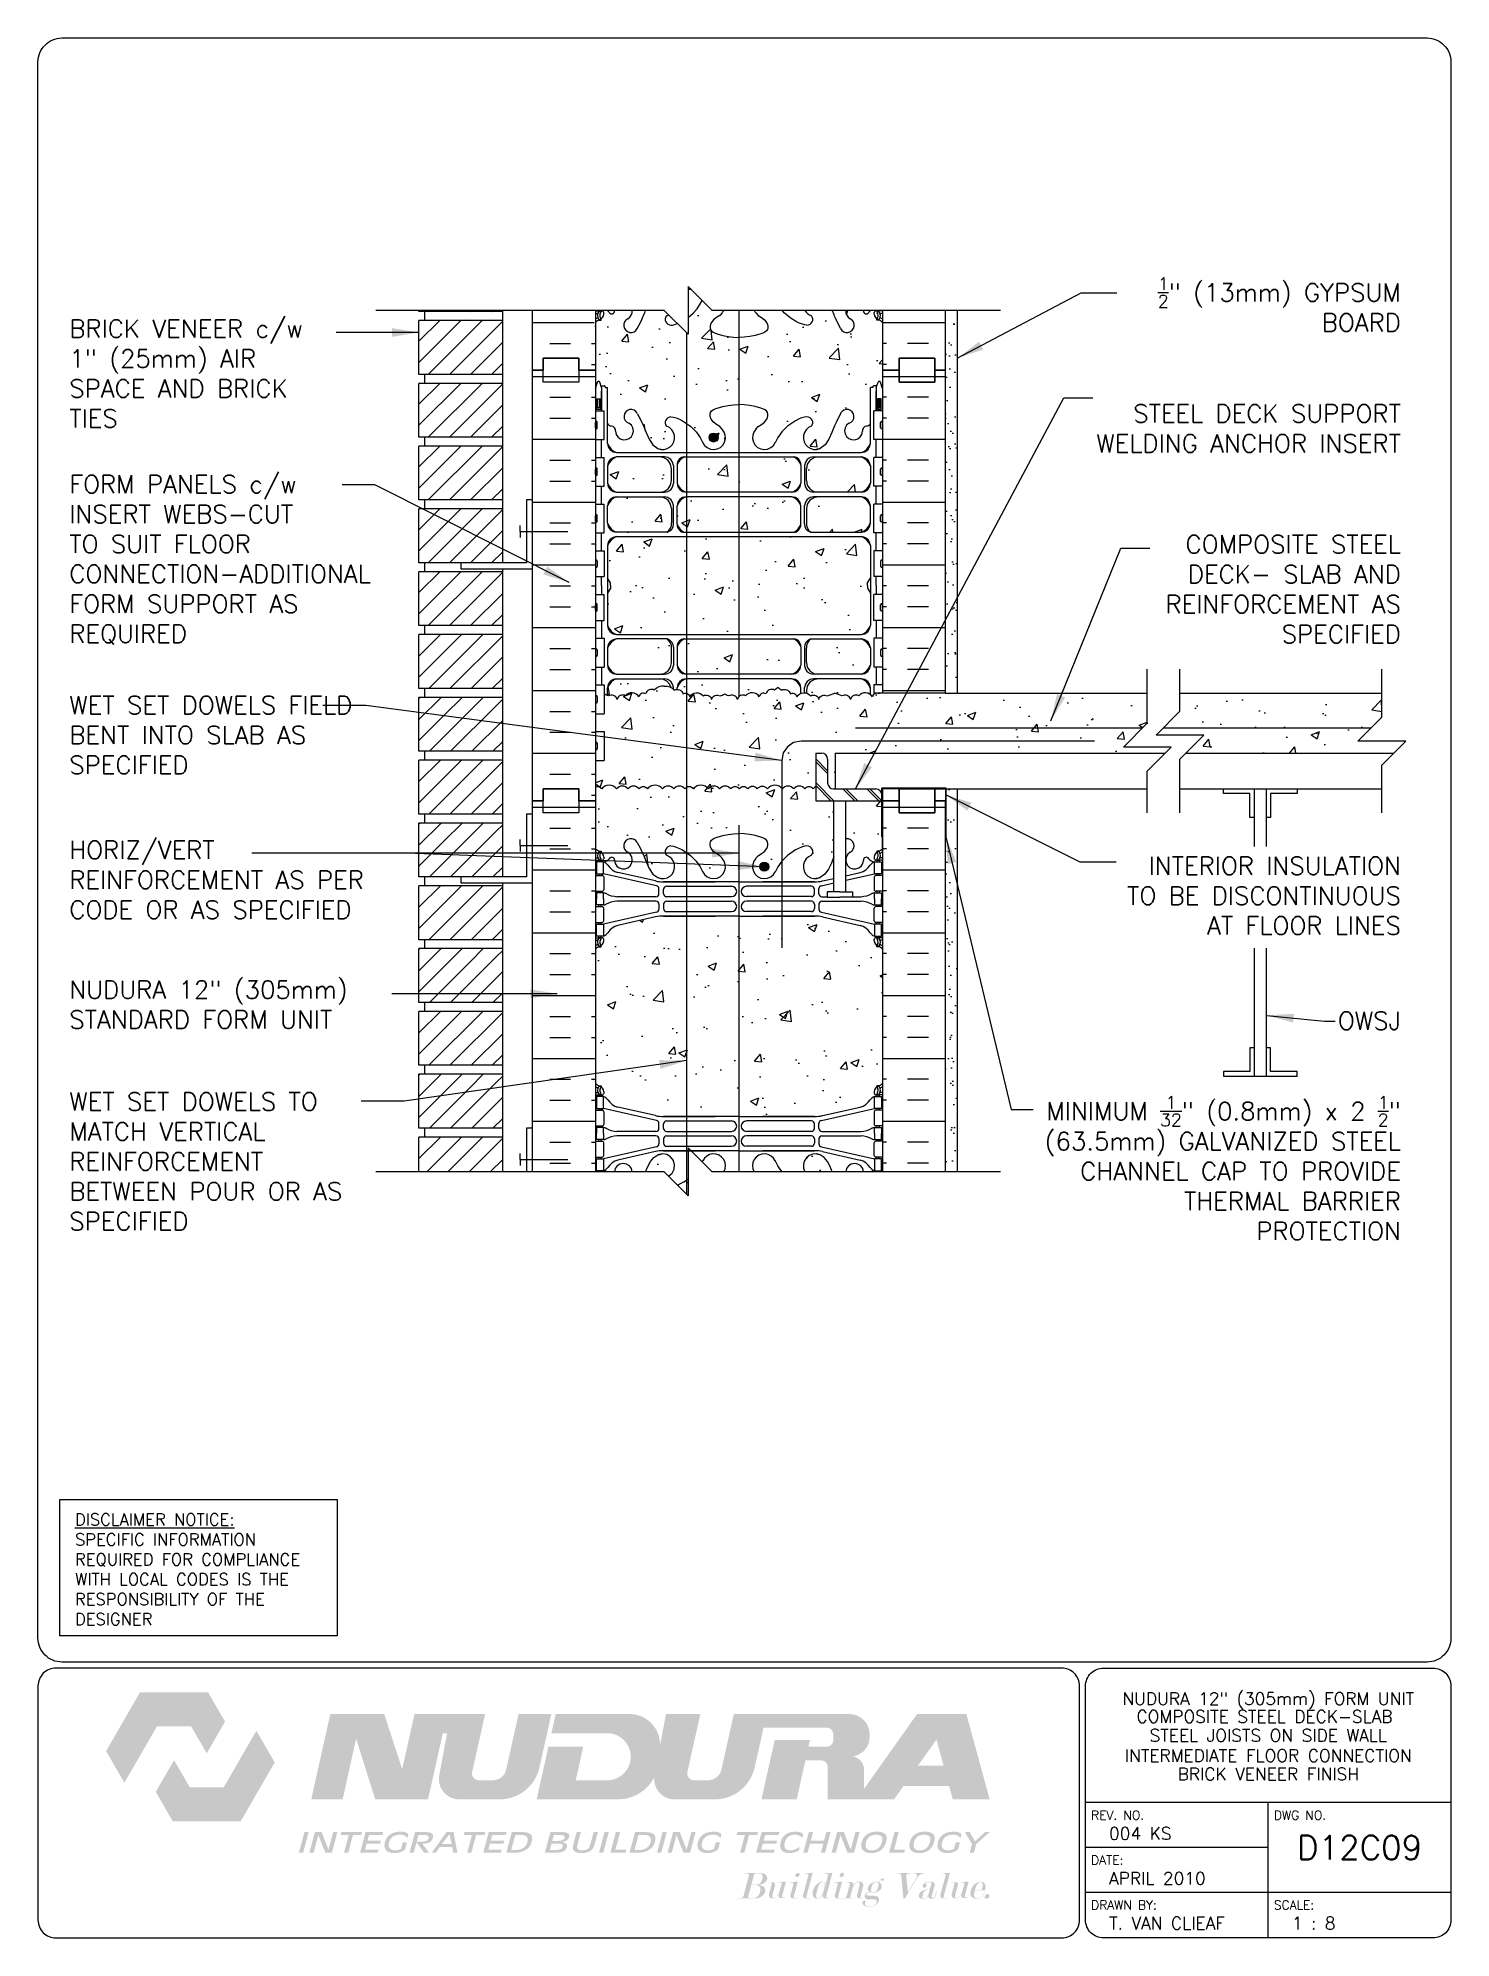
# Paper-space layout 'D12C09' of a CAD drawing. Header units: inches. Extents: x 0.42 to 7.8, y 0.49 to 10.41.
# The model-space entities are those that its viewports show. They can reach past a viewport. Long polylines and large blocks are cut down to what shows.
import ezdxf
from ezdxf.enums import TextEntityAlignment as Align

# ---------------------------------------------------------------- set-up
doc = ezdxf.new("R2010")
doc.units = ezdxf.units.IN
doc.header["$LTSCALE"] = 0.5
doc.header["$MEASUREMENT"] = 0
doc.linetypes.add('DASHED2', pattern=[0.375, 0.25, -0.125])
for name, color, linetype in [('HATCH', 12, 'Continuous'), ('line25', 2, 'Continuous'), ('LINE3', 3, 'Continuous'), ('LINE50', 5, 'Continuous'), ('LINE9', 9, 'Continuous'), ('LOGO', 7, 'Continuous'), ('TBK_LINE65', 3, 'Continuous'), ('TBK_TEXT', 4, 'Continuous'), ('TEXT', 4, 'Continuous'), ('Web_Edge', 9, 'Continuous')]:
    doc.layers.add(name, color=color, linetype=linetype)
doc.styles.add('DIM', font='romans.shx', dxfattribs={"width": 0.7})
doc.styles.add('ROMANS', font='romans.shx', dxfattribs={"height": 0.75})
doc.styles.get("Standard").update_dxf_attribs({"font": 'romans.shx', "height": 0.75})
doc.linetypes.add('STEEL', pattern='A,0.5,-0.2,["X",Standard,S=0.1,R=0,X=-0.1,Y=-0.05],-0.1', length=0.8)
doc.dimstyles.new('ext_12', dxfattribs={"dimscale": 12, "dimtxt": 0.09375, "dimasz": 0.09375, "dimexe": 0.09375, "dimexo": 0.0625, "dimgap": 0.0625, "dimtad": 1, "dimdec": 1, "dimzin": 3, "dimdsep": 46, "dimlunit": 4, "dimtxsty": 'DIM', "dimcen": 0.09, "dimdle": 0.09375, "dimclrt": 4, "dimadec": 0, "dimazin": 0, "dimtfac": 1, "dimtdec": 1, "dimtmove": 2, "dimatfit": 3, "dimfxl": 1, "dimfrac": 2, "dimtolj": 1, "dimtzin": 0, "dimarcsym": 0})
pattern_1 = [(37.5, (162.813, -11.6537), (-0.0314967, 0.963412), [0, -0.76, 0, -0.85, 0, -0.8125]), (7.5, (162.813, -11.6537), (0.884888, 1.411073), [0, -0.41, 0, -0.685, 0, -0.2625]), (327.5, (162.198, -11.6537), (1.557071, 0.0028295), [0, -0.25, 0, -0.9, 0, -1.175]), (317.5, (162.198, -11.6537), (1.503063, 0.438838), [0, -0.125, 0, -0.59, 0, -0.675])]
pattern_2 = [(45, (201.40785, -67.7836), (-0.4419417, 0.4419417), [])]
pattern_3 = [(45, (201.40785, -73.0336), (-0.4419417, 0.4419417), [])]
pattern_4 = [(45, (201.40785, -78.2836), (-0.4419417, 0.4419417), [])]
pattern_5 = [(45, (201.40785, -83.5336), (-0.4419417, 0.4419417), [])]
pattern_6 = [(50, (0, 0), (3.5863, -0.31376), [0.375, -4.125]), (355, (0, 0), (-0.693757, 3.76096), [0.3, -3.3]), (100.4514, (0.299, -0.026), (2.892544, 3.4472), [0.3187, -3.50571]), (46.1842, (0, 1), (5.336207, -0.827596), [0.5625, -6.1875]), (96.6356, (0.4447, 0.931), (4.67331, 4.87059), [0.47805, -5.25857]), (351.1842, (0, 1), (4.67331, 4.87059), [0.45, -4.95]), (21, (0.5, 0.75), (2.984535, -2.013094), [0.375, -4.125]), (326, (0.5, 0.75), (1.216577, 3.62575), [0.3, -3.3]), (71.4514, (0.7487, 0.5822), (4.201112, 1.612656), [0.3187, -3.50571]), (37.5, (0, 0), (0.0607993, 1.6644693), [0, -3.26, 0, -3.35, 0, -3.3125]), (7.5, (0, 0), (1.315348, 1.972059), [0, -1.91, 0, -3.185, 0, -1.2625]), (327.5, (-1.115, 0), (2.669112, -0.1127744), [0, -1.25, 0, -3.9, 0, -5.175]), (317.5, (-1.615, 0), (2.915931, 0.500525), [0, -1.625, 0, -2.59, 0, -3.675])]

psp = doc.layouts.new('D12C09')

# ---------------------------------------------------------------- texts
at = {"layer": 'TBK_TEXT', "color": 7, "style": 'ROMANS'}
for s, p in [('REV. NO.', (5.9215, 1.107)), ('DWG NO.', (6.876, 1.107)), ('DATE:', (5.9215, 0.8726)), ('DRAWN BY:', (5.9215, 0.6382)), ('SCALE:', (6.876, 0.6382))]:
    psp.add_text(s, height=0.04688, dxfattribs=at).set_placement(p)
at = {"layer": 'TEXT', "insert": (0.6134, 2.7065), "char_height": 0.0625, "width": 1.41371, "attachment_point": 1, "style": 'ROMANS'}
psp.add_mtext('{\\Fromans.shx|c1;\\LDISCLAIMER NOTICE:\\l\\PSPECIFIC INFORMATION REQUIRED FOR COMPLIANCE WITH LOCAL CODES IS THE RESPONSIBILITY OF THE DESIGNER}', dxfattribs=at)

msp = doc.modelspace()

# ---------------------------------------------------------------- texts
at = {"layer": 'TEXT', "char_height": 0.75, "style": 'ROMANS'}
for s, insert, width, attachment_point in [('\\A1;{\\H0.7x;\\S1/2;}" (13mm) GYPSUM BOARD', (306.178, 144.107), 12.19083, 6), ('BRICK VENEER c/w 1" (25mm) AIR SPACE AND BRICK TIES', (250.529, 141.221), 11.31619, 4), ('\\A1;STEEL DECK SUPPORT WELDING ANCHOR INSERT ', (306.178, 138.926), 13.90931, 6), ('FORM PANELS c/w INSERT WEBS-CUT TO SUIT FLOOR CONNECTION-ADDITIONAL FORM SUPPORT AS REQUIRED', (250.529, 133.437), 11.31619, 4), ('\\A1;COMPOSITE STEEL DECK- SLAB AND REINFORCEMENT AS SPECIFIED', (306.178, 132.209), 13.90931, 6), ('WET SET DOWELS FIELD BENT INTO SLAB AS SPECIFIED', (250.529, 127.739), 12.85874, 1), ('HORIZ/VERT\\PREINFORCEMENT AS PER CODE OR AS SPECIFIED', (250.529, 120.063), 14.04849, 4), ('\\A1;INTERIOR INSULATION TO BE DISCONTINUOUS AT FLOOR LINES', (306.178, 119.399), 13.00001, 6), ('NUDURA 12" (305mm) STANDARD FORM UNIT', (250.529, 115.848), 13.12656, 1), ('\\A1;OWSJ', (306.178, 114.173), 12.22718, 6), ('WET SET DOWELS TO MATCH VERTICAL REINFORCEMENT BETWEEN POUR OR AS SPECIFIED', (250.529, 111.171), 13.12656, 1), ('\\A1;MINIMUM {\\H0.7x;\\S1/32;}" (0.8mm) x 2 {\\H0.7x;\\S1/2;}" (63.5mm) GALVANIZED STEEL CHANNEL CAP TO PROVIDE THERMAL BARRIER PROTECTION  ', (306.178, 108.018), 16.71576, 6)]:
    msp.add_mtext(s, dxfattribs=dict(at, insert=insert, width=width, attachment_point=attachment_point))

# ---------------------------------------------------------------- blocks, each defined once
blk = doc.blocks.new('TITLEBLOCK-Tag')
at = {"style": 'ROMANS'}
for tag, height, p in [('TITLE_LINE_1', 0.065, (0.927, -0.1328)), ('TITLE_LINE_2', 0.065, (0.9294, -0.2258)), ('CENTRE-LINE-3', 0.065, (0.927, -0.3246)), ('TITLE_LINE_4', 0.065, (0.927, -0.4299)), ('TITLE_LINE_5', 0.065, (0.927, -0.526)), ('DWG', 0.125, (1.4043, -0.9102))]:
    blk.add_attdef(tag, text='', height=height, dxfattribs=at).set_placement(p, align=Align.MIDDLE_CENTER)
for tag, p in [('LATEST_REVISION', (0.0954, -0.8366)), ('REVISION_DATE', (0.0954, -1.071)), ('DRAWN_BY', (0.0954, -1.3053)), ('SCALE', (1.0499, -1.3053))]:
    blk.add_attdef(tag, text='', height=0.065, dxfattribs=at).set_placement(p, align=Align.MIDDLE_LEFT)

# ---------------------------------------------------------------- hatches: boundary and pattern name
at = {"layer": 'HATCH'}
h = msp.add_hatch(dxfattribs=at)
h.set_pattern_fill('ANSI31', color=256, scale=5, style=0)
h.set_pattern_definition([(45, (201.40785, -54.6586), (-0.4419417, 0.4419417), [])])
h.paths.add_polyline_path([(268.64, 143.86), (265.14, 143.86), (265.14, 143.811), (268.64, 143.811)])
h = msp.add_hatch(dxfattribs=at)
h.set_pattern_fill('INSUL', color=256, scale=7, style=0)
h.set_pattern_definition([(0, (-2653.6464, -255.6498), (0, 2.625), []), (0, (-2653.6464, -254.7748), (0, 2.625), [0.875, -0.875]), (0, (-2653.6464, -253.8998), (0, 2.625), [0.875, -0.875])])
h.paths.add_polyline_path([(272.515, 143.295), (271.951, 143.86), (269.89, 143.86), (269.89, 141.36), (270.328, 141.36), (270.328, 141.86), (271.828, 141.86), (271.828, 141.36), (272.515, 141.36)])
h = msp.add_hatch(dxfattribs=at)
h.set_pattern_fill('AR-CONC', color=256, scale=0.5)
h.set_pattern_definition(pattern_6)
edge = h.paths.add_edge_path()
edge.add_line((284.155, 140.711), (284.281, 140.711))
edge.add_line((284.281, 140.711), (284.33, 140.861))
edge.add_arc((284.38, 140.834), 0.0567, 28.07249, 151.92751, ccw=False)
edge.add_line((284.43, 140.861), (284.515, 140.6))
edge.add_line((284.515, 140.6), (284.515, 141.36))
edge.add_line((284.515, 141.36), (284.515, 143.36))
edge.add_arc((284.169, 142.999), 0.5, 46.21089, 66.42182)
edge.add_line((284.369, 143.457), (284.279, 143.457))
edge.add_line((284.279, 143.457), (284.279, 143.499))
edge.add_arc((284.419, 143.706), 0.25, 180, 235.9442, ccw=False)
edge.add_line((284.169, 143.706), (284.169, 143.773))
edge.add_arc((284.232, 143.773), 0.0625, 90, 180, ccw=False)
edge.add_line((284.232, 143.836), (284.279, 143.836))
edge.add_line((284.279, 143.836), (284.279, 143.86))
edge.add_line((284.279, 143.86), (284.034, 143.86))
edge.add_arc((284.212, 143.556), 0.352, 120.34703, 141.53314)
edge.add_arc((283.834, 143.825), 0.113, 167.81557, 334.05694, ccw=False)
edge.add_arc((283.349, 143.829), 0.375, 2.92371, 4.63244)
edge.add_line((283.723, 143.86), (282.975, 143.86))
edge.add_arc((283.349, 143.829), 0.375, 175.36756, 239.86753)
edge.add_arc((283.029, 143.236), 0.3, -152.40303, 63.94252, ccw=False)
edge.add_spline(control_points=[(282.763, 143.097), (282.677, 143.263), (282.556, 143.499), (282.448, 143.778), (282.415, 143.86)], knot_values=[0, 0, 0, 0, 0.579211, 0.818269, 0.818269, 0.818269, 0.818269], degree=3, periodic=0)
edge.add_line((282.415, 143.86), (281.268, 143.86))
edge.add_arc((281.703, 144.108), 0.5, 209.70186, 251.79367)
edge.add_arc((281.356, 143.483), 0.242, -90, 38.23271, ccw=False)
edge.add_spline(control_points=[(281.356, 143.241), (281.235, 143.239), (280.733, 143.454), (280.447, 143.706), (280.318, 143.86)], knot_values=[0.038125, 0.038125, 0.038125, 0.038125, 0.320663, 0.773196, 0.773196, 0.773196, 0.773196], degree=3, periodic=0)
edge.add_line((280.318, 143.86), (279.143, 143.86))
edge.add_arc((279.578, 144.108), 0.5, 209.70186, 224.18751)
edge.add_spline(control_points=[(279.219, 143.759), (279.327, 143.596), (279.687, 143.505), (279.763, 143.01), (279.215, 142.774), (278.811, 142.745), (278.515, 142.725)], knot_values=[0.229407, 0.229407, 0.229407, 0.229407, 0.844432, 1.128849, 1.464331, 2.389004, 2.389004, 2.389004, 2.389004], degree=3, periodic=0)
edge.add_spline(control_points=[(278.515, 142.725), (278.219, 142.745), (277.815, 142.774), (277.267, 143.01), (277.344, 143.505), (277.704, 143.596), (277.811, 143.759)], knot_values=[0.229407, 0.229407, 0.229407, 0.229407, 1.15408, 1.489562, 1.773979, 2.389004, 2.389004, 2.389004, 2.389004], degree=3, periodic=0)
edge.add_arc((277.453, 144.108), 0.5, 315.81249, 330.29814)
edge.add_line((277.887, 143.86), (277.39, 143.86))
edge.add_line((277.39, 143.86), (276.977, 144.273))
edge.add_spline(control_points=[(276.977, 144.273), (276.864, 144.051), (276.713, 143.795), (276.39, 143.561)], knot_values=[0.477991, 0.477991, 0.477991, 0.477991, 1.189761, 1.189761, 1.189761, 1.189761], degree=3, periodic=0)
edge.add_line((276.39, 143.561), (276.39, 142.86))
edge.add_line((276.39, 142.86), (275.941, 143.309))
edge.add_spline(control_points=[(275.941, 143.309), (275.841, 143.268), (275.745, 143.24), (275.674, 143.241)], knot_values=[0.038125, 0.038125, 0.038125, 0.038125, 0.204223, 0.204223, 0.204223, 0.204223], degree=3, periodic=0)
edge.add_arc((275.674, 143.483), 0.242, 141.76729, 270, ccw=False)
edge.add_arc((275.328, 144.108), 0.5, 288.20633, 299.81279)
edge.add_line((275.576, 143.674), (275.39, 143.86))
edge.add_line((275.39, 143.86), (274.615, 143.86))
edge.add_spline(control_points=[(274.615, 143.86), (274.582, 143.778), (274.474, 143.499), (274.353, 143.263), (274.267, 143.097)], knot_values=[0, 0, 0, 0, 0.239058, 0.818269, 0.818269, 0.818269, 0.818269], degree=3, periodic=0)
edge.add_arc((274.001, 143.236), 0.3, 116.05748, 333.09442, ccw=False)
edge.add_arc((273.681, 143.829), 0.375, 300.13247, 364.63244)
edge.add_line((274.055, 143.86), (273.307, 143.86))
edge.add_arc((273.681, 143.829), 0.375, 175.36756, 177.07629)
edge.add_arc((273.196, 143.825), 0.113, -154.05694, 12.18443, ccw=False)
edge.add_arc((272.819, 143.556), 0.352, 38.46686, 59.65297)
edge.add_line((272.996, 143.86), (272.751, 143.86))
edge.add_line((272.751, 143.86), (272.751, 143.836))
edge.add_line((272.751, 143.836), (272.799, 143.836))
edge.add_arc((272.799, 143.773), 0.0625, 0, 90, ccw=False)
edge.add_line((272.861, 143.773), (272.861, 143.706))
edge.add_arc((272.611, 143.706), 0.25, 304.0558, 360, ccw=False)
edge.add_line((272.751, 143.499), (272.751, 143.457))
edge.add_line((272.751, 143.457), (272.661, 143.457))
edge.add_arc((272.861, 142.999), 0.5, 113.57818, 133.78911)
edge.add_line((272.515, 143.36), (272.515, 141.36))
edge.add_line((272.515, 141.36), (272.515, 140.6))
edge.add_line((272.515, 140.6), (272.6, 140.861))
edge.add_arc((272.65, 140.834), 0.0567, 28.07249, 151.92751, ccw=False)
edge.add_line((272.7, 140.861), (272.749, 140.711))
edge.add_line((272.749, 140.711), (272.875, 140.711))
edge.add_arc((272.875, 140.661), 0.05, 0, 90, ccw=False)
edge.add_line((272.925, 140.661), (272.925, 140.631))
edge.add_line((272.925, 140.631), (273.025, 140.631))
edge.add_line((273.025, 140.631), (273.025, 139.142))
edge.add_arc((273.199, 139.218), 0.19, 203.63161, 265.69645)
edge.add_arc((273.156, 138.83), 0.2, -7.10714, 81.61996, ccw=False)
edge.add_arc((273.729, 138.825), 0.375, 182.92371, 419.86753)
edge.add_arc((274.003, 139.43), 0.293, 25.79839, 253.07312, ccw=False)
edge.add_spline(control_points=[(274.267, 139.557), (274.353, 139.391), (274.606, 138.9), (274.8, 138.22), (275.126, 138.089)], knot_values=[0, 0, 0, 0, 0.579211, 1.703896, 1.703896, 1.703896, 1.703896], degree=3, periodic=0)
edge.add_spline(control_points=[(275.126, 138.089), (275.176, 138.069), (275.23, 138.057), (275.287, 138.048)], knot_values=[1.703896, 1.703896, 1.703896, 1.703896, 1.875321, 1.875321, 1.875321, 1.875321], degree=3, periodic=0)
edge.add_arc((275.328, 138.547), 0.5, 265.29258, 431.79367)
edge.add_arc((275.674, 139.171), 0.242, 90, 218.23271, ccw=False)
edge.add_spline(control_points=[(275.674, 139.413), (275.795, 139.415), (276.614, 139.064), (276.859, 138.617), (276.999, 138.337)], knot_values=[0.038125, 0.038125, 0.038125, 0.038125, 0.320663, 1.237398, 1.237398, 1.237398, 1.237398], degree=3, periodic=0)
edge.add_arc((277.453, 138.547), 0.5, 204.81899, 404.18751)
edge.add_spline(control_points=[(277.811, 138.895), (277.704, 139.058), (277.344, 139.149), (277.267, 139.644), (277.815, 139.88), (278.219, 139.909), (278.515, 139.929)], knot_values=[0.229407, 0.229407, 0.229407, 0.229407, 0.844432, 1.128849, 1.464331, 2.389004, 2.389004, 2.389004, 2.389004], degree=3, periodic=0)
edge.add_spline(control_points=[(278.515, 139.929), (278.811, 139.909), (279.215, 139.88), (279.763, 139.644), (279.687, 139.149), (279.327, 139.058), (279.219, 138.895)], knot_values=[0.229407, 0.229407, 0.229407, 0.229407, 1.15408, 1.489562, 1.773979, 2.389004, 2.389004, 2.389004, 2.389004], degree=3, periodic=0)
edge.add_arc((279.578, 138.547), 0.5, 135.81249, 335.18101)
edge.add_spline(control_points=[(280.031, 138.337), (280.171, 138.617), (280.416, 139.064), (281.235, 139.415), (281.356, 139.413)], knot_values=[0.038125, 0.038125, 0.038125, 0.038125, 0.95486, 1.237398, 1.237398, 1.237398, 1.237398], degree=3, periodic=0)
edge.add_arc((281.356, 139.171), 0.242, -38.23271, 90, ccw=False)
edge.add_arc((281.703, 138.547), 0.5, 108.20633, 274.70742)
edge.add_spline(control_points=[(281.744, 138.048), (281.8, 138.057), (281.855, 138.069), (281.904, 138.089)], knot_values=[1.703896, 1.703896, 1.703896, 1.703896, 1.875321, 1.875321, 1.875321, 1.875321], degree=3, periodic=0)
edge.add_spline(control_points=[(281.904, 138.089), (282.23, 138.22), (282.424, 138.9), (282.677, 139.391), (282.763, 139.557)], knot_values=[0, 0, 0, 0, 1.124685, 1.703896, 1.703896, 1.703896, 1.703896], degree=3, periodic=0)
edge.add_arc((283.028, 139.43), 0.293, -73.07312, 154.20161, ccw=False)
edge.add_arc((283.301, 138.825), 0.375, 120.13247, 357.07629)
edge.add_arc((283.874, 138.83), 0.2, 98.3788, 187.10714, ccw=False)
edge.add_arc((283.831, 139.218), 0.19, 274.30609, 336.37031)
edge.add_line((284.005, 139.142), (284.005, 140.631))
edge.add_line((284.005, 140.631), (284.105, 140.631))
edge.add_line((284.105, 140.631), (284.105, 140.661))
edge.add_arc((284.155, 140.661), 0.05, 90, 180, ccw=False)
h = msp.add_hatch(dxfattribs=at)
h.set_pattern_fill('INSUL', color=256, scale=7, style=0)
h.set_pattern_definition([(180, (3210.6767, -255.6498), (0, 2.625), []), (180, (3210.6767, -254.7748), (0, 2.625), [0.875, -0.875]), (180, (3210.6767, -253.8998), (0, 2.625), [0.875, -0.875])])
h.paths.add_polyline_path([(287.14, 143.86), (284.515, 143.86), (284.515, 141.36), (285.203, 141.36), (285.203, 141.86), (286.703, 141.86), (286.703, 141.36), (287.14, 141.36)])
h = msp.add_hatch(dxfattribs=at)
h.set_pattern_fill('AR-SAND', color=256, scale=0.5, style=0)
h.set_pattern_definition(pattern_1)
h.paths.add_polyline_path([(287.64, 134.535), (287.14, 134.351), (287.14, 127.86), (287.64, 127.86)])
h.paths.add_polyline_path([(287.64, 143.86), (287.14, 143.86), (287.14, 134.86), (287.14, 134.351), (287.64, 134.535)])
h = msp.add_hatch(dxfattribs=at)
h.set_pattern_fill('ANSI31', color=256, scale=5, style=0)
h.set_pattern_definition([(45, (201.40785, -57.2836), (-0.4419417, 0.4419417), [])])
h.paths.add_polyline_path([(268.64, 143.436), (265.14, 143.436), (265.14, 141.186), (268.64, 141.186)])
h = msp.add_hatch(dxfattribs=at)
h.set_pattern_fill('INSUL', color=256, scale=7, style=0)
h.set_pattern_definition([(0, (-2653.6464, -273.6498), (0, 2.625), []), (0, (-2653.6464, -272.7748), (0, 2.625), [0.875, -0.875]), (0, (-2653.6464, -271.8998), (0, 2.625), [0.875, -0.875])])
h.paths.add_polyline_path([(269.89, 123.36), (270.328, 123.36), (270.328, 123.86), (271.828, 123.86), (271.828, 123.36), (272.515, 123.36), (272.515, 141.36), (271.828, 141.36), (271.828, 141.86), (270.328, 141.86), (270.328, 141.36), (269.89, 141.36)])
h = msp.add_hatch(dxfattribs=at)
h.set_pattern_fill('INSUL', color=256, scale=7, style=0)
h.set_pattern_definition([(180, (3210.6767, -273.6498), (0, 2.625), []), (180, (3210.6767, -272.7748), (0, 2.625), [0.875, -0.875]), (180, (3210.6767, -271.8998), (0, 2.625), [0.875, -0.875])])
h.paths.add_polyline_path([(284.515, 127.86), (287.14, 127.86), (287.14, 141.36), (286.703, 141.36), (286.703, 141.86), (285.203, 141.86), (285.203, 141.36), (284.515, 141.36)])
h = msp.add_hatch(dxfattribs=at)
h.set_pattern_fill('ANSI31', color=256, scale=5, style=0)
h.set_pattern_definition([(45, (201.40785, -59.9086), (-0.4419417, 0.4419417), [])])
h.paths.add_polyline_path([(268.64, 140.811), (265.14, 140.811), (265.14, 138.561), (268.64, 138.561)])
h = msp.add_hatch(dxfattribs=at)
h.set_pattern_fill('ANSI31', color=256, scale=5, style=0)
h.set_pattern_definition([(45, (201.40785, -62.5336), (-0.4419417, 0.4419417), [])])
h.paths.add_polyline_path([(268.64, 138.186), (265.14, 138.186), (265.14, 135.936), (268.64, 135.936)])
h = msp.add_hatch(dxfattribs=at)
h.set_pattern_fill('AR-CONC', color=256, scale=0.5)
h.set_pattern_definition(pattern_6)
h.paths.add_polyline_path([(284.515, 117.167, 0.088416), (284.369, 117.265), (284.279, 117.265), (284.279, 117.306, -0.249069), (284.169, 117.514), (284.169, 117.581, -0.414214), (284.232, 117.644), (284.279, 117.644), (284.279, 117.714), (284.174, 117.714, -0.168672), (283.988, 117.863, 0.17445), (283.581, 118.159), (282, 118.512, 0.054974), (281.673, 118.548), (278.515, 118.548), (275.357, 118.548, 0.054974), (275.03, 118.512), (273.45, 118.159, 0.17445), (273.042, 117.863, -0.168672), (272.856, 117.714), (272.751, 117.714), (272.751, 117.644), (272.799, 117.644, -0.414214), (272.861, 117.581), (272.861, 117.514, -0.249069), (272.751, 117.306), (272.751, 117.265), (272.661, 117.265, 0.088416), (272.515, 117.167), (272.515, 111.552, 0.088416), (272.661, 111.455), (272.751, 111.455), (272.751, 111.413, -0.249069), (272.861, 111.206), (272.861, 111.138, -0.414214), (272.799, 111.076), (272.751, 111.076), (272.751, 111.006), (272.856, 111.006, -0.168672), (273.042, 110.856, 0.17445), (273.45, 110.561), (275.03, 110.208, 0.054974), (275.357, 110.172), (278.515, 110.172), (281.673, 110.172, 0.054974), (282, 110.208), (283.581, 110.561, 0.17445), (283.988, 110.856, -0.168672), (284.174, 111.006), (284.279, 111.006), (284.279, 111.076), (284.232, 111.076, -0.414214), (284.169, 111.138), (284.169, 111.206, -0.249069), (284.279, 111.413), (284.279, 111.455), (284.369, 111.455, 0.088416), (284.515, 111.552)])
edge = h.paths.add_edge_path()
edge.add_spline(control_points=[(276.39, 107.561), (276.319, 107.509), (276.18, 107.421), (276.011, 107.338), (275.941, 107.309)], knot_values=[0.204223, 0.204223, 0.204223, 0.204223, 0.361551, 0.477991, 0.477991, 0.477991, 0.477991], degree=3, periodic=0)
edge.add_line((275.941, 107.309), (276.39, 106.86))
edge.add_line((276.39, 106.86), (276.39, 107.561))
edge = h.paths.add_edge_path()
edge.add_spline(control_points=[(277.008, 108.336), (276.998, 108.316), (276.988, 108.295), (276.977, 108.273)], knot_values=[1.189761, 1.189761, 1.189761, 1.189761, 1.258119, 1.258119, 1.258119, 1.258119], degree=3, periodic=0)
edge.add_line((276.977, 108.273), (277.39, 107.86))
edge.add_line((277.39, 107.86), (277.887, 107.86))
edge.add_arc((277.453, 108.108), 0.5, 330.29814, 515.12246)
edge = h.paths.add_edge_path()
edge.add_spline(control_points=[(275.287, 108.606), (275.269, 108.603), (275.251, 108.6), (275.233, 108.596)], knot_values=[1.82069, 1.82069, 1.82069, 1.82069, 1.875321, 1.875321, 1.875321, 1.875321], degree=3, periodic=0)
edge.add_spline(control_points=[(275.233, 108.596), (275.219, 108.594), (275.205, 108.59), (275.192, 108.587)], knot_values=[1.776943, 1.776943, 1.776943, 1.776943, 1.82069, 1.82069, 1.82069, 1.82069], degree=3, periodic=0)
edge.add_spline(control_points=[(275.192, 108.587), (275.177, 108.583), (275.162, 108.578), (275.147, 108.573)], knot_values=[1.728141, 1.728141, 1.728141, 1.728141, 1.776943, 1.776943, 1.776943, 1.776943], degree=3, periodic=0)
edge.add_spline(control_points=[(275.147, 108.573), (275.14, 108.571), (275.133, 108.568), (275.126, 108.565)], knot_values=[1.703896, 1.703896, 1.703896, 1.703896, 1.728141, 1.728141, 1.728141, 1.728141], degree=3, periodic=0)
edge.add_spline(control_points=[(275.126, 108.565), (275.123, 108.564), (275.12, 108.563), (275.117, 108.561)], knot_values=[1.693263, 1.693263, 1.693263, 1.693263, 1.703896, 1.703896, 1.703896, 1.703896], degree=3, periodic=0)
edge.add_spline(control_points=[(275.117, 108.561), (275.107, 108.557), (275.098, 108.553), (275.089, 108.548)], knot_values=[1.660254, 1.660254, 1.660254, 1.660254, 1.693263, 1.693263, 1.693263, 1.693263], degree=3, periodic=0)
edge.add_spline(control_points=[(275.089, 108.548), (275.081, 108.545), (275.074, 108.541), (275.066, 108.536)], knot_values=[1.632533, 1.632533, 1.632533, 1.632533, 1.660254, 1.660254, 1.660254, 1.660254], degree=3, periodic=0)
edge.add_spline(control_points=[(275.066, 108.536), (275.058, 108.531), (275.049, 108.526), (275.04, 108.521)], knot_values=[1.599634, 1.599634, 1.599634, 1.599634, 1.632533, 1.632533, 1.632533, 1.632533], degree=3, periodic=0)
edge.add_spline(control_points=[(275.04, 108.521), (275.03, 108.514), (275.019, 108.507), (275.009, 108.499)], knot_values=[1.558106, 1.558106, 1.558106, 1.558106, 1.599634, 1.599634, 1.599634, 1.599634], degree=3, periodic=0)
edge.add_spline(control_points=[(275.009, 108.499), (275.001, 108.493), (274.993, 108.487), (274.985, 108.48)], knot_values=[1.524975, 1.524975, 1.524975, 1.524975, 1.558106, 1.558106, 1.558106, 1.558106], degree=3, periodic=0)
edge.add_spline(control_points=[(274.985, 108.48), (274.974, 108.471), (274.963, 108.462), (274.952, 108.452)], knot_values=[1.478926, 1.478926, 1.478926, 1.478926, 1.524975, 1.524975, 1.524975, 1.524975], degree=3, periodic=0)
edge.add_spline(control_points=[(274.952, 108.452), (274.939, 108.439), (274.926, 108.426), (274.914, 108.412)], knot_values=[1.420025, 1.420025, 1.420025, 1.420025, 1.478926, 1.478926, 1.478926, 1.478926], degree=3, periodic=0)
edge.add_spline(control_points=[(274.914, 108.412), (274.902, 108.399), (274.891, 108.386), (274.88, 108.372)], knot_values=[1.365948, 1.365948, 1.365948, 1.365948, 1.420025, 1.420025, 1.420025, 1.420025], degree=3, periodic=0)
edge.add_spline(control_points=[(274.88, 108.372), (274.866, 108.355), (274.853, 108.337), (274.84, 108.319)], knot_values=[1.298781, 1.298781, 1.298781, 1.298781, 1.365948, 1.365948, 1.365948, 1.365948], degree=3, periodic=0)
edge.add_spline(control_points=[(274.84, 108.319), (274.825, 108.297), (274.811, 108.274), (274.797, 108.25)], knot_values=[1.218674, 1.218674, 1.218674, 1.218674, 1.298781, 1.298781, 1.298781, 1.298781], degree=3, periodic=0)
edge.add_spline(control_points=[(274.797, 108.25), (274.785, 108.23), (274.773, 108.209), (274.761, 108.188)], knot_values=[1.14939, 1.14939, 1.14939, 1.14939, 1.218674, 1.218674, 1.218674, 1.218674], degree=3, periodic=0)
edge.add_spline(control_points=[(274.761, 108.188), (274.747, 108.161), (274.733, 108.133), (274.72, 108.104)], knot_values=[1.061713, 1.061713, 1.061713, 1.061713, 1.14939, 1.14939, 1.14939, 1.14939], degree=3, periodic=0)
edge.add_spline(control_points=[(274.72, 108.104), (274.701, 108.065), (274.683, 108.025), (274.666, 107.984)], knot_values=[0.939891, 0.939891, 0.939891, 0.939891, 1.061713, 1.061713, 1.061713, 1.061713], degree=3, periodic=0)
edge.add_spline(control_points=[(274.666, 107.984), (274.648, 107.943), (274.631, 107.901), (274.615, 107.86)], knot_values=[0.818269, 0.818269, 0.818269, 0.818269, 0.939891, 0.939891, 0.939891, 0.939891], degree=3, periodic=0)
edge.add_line((274.615, 107.86), (275.39, 107.86))
edge.add_line((275.39, 107.86), (275.576, 107.674))
edge.add_arc((275.328, 108.108), 0.5, 299.81279, 454.70742)
h.paths.add_polyline_path([(273.307, 107.86), (274.055, 107.86, 0.922249)])
edge = h.paths.add_edge_path()
edge.add_spline(control_points=[(280.022, 108.336), (280.095, 108.19), (280.179, 108.025), (280.318, 107.86)], knot_values=[0.773196, 0.773196, 0.773196, 0.773196, 1.258119, 1.258119, 1.258119, 1.258119], degree=3, periodic=0)
edge.add_arc((279.578, 108.108), 0.5, 24.87973, 209.70186)
edge.add_line((279.143, 107.86), (280.318, 107.86))
edge = h.paths.add_edge_path()
edge.add_spline(control_points=[(282.415, 107.86), (282.295, 108.162), (282.161, 108.462), (281.904, 108.565)], knot_values=[0.818269, 0.818269, 0.818269, 0.818269, 1.703896, 1.703896, 1.703896, 1.703896], degree=3, periodic=0)
edge.add_spline(control_points=[(281.904, 108.565), (281.855, 108.585), (281.8, 108.597), (281.744, 108.606)], knot_values=[1.703896, 1.703896, 1.703896, 1.703896, 1.875321, 1.875321, 1.875321, 1.875321], degree=3, periodic=0)
edge.add_arc((281.703, 108.108), 0.5, 85.29258, 209.70186)
edge.add_line((281.268, 107.86), (282.415, 107.86))
h.paths.add_polyline_path([(282.975, 107.86), (283.723, 107.86, 0.922249)])
h.paths.add_polyline_path([(284.484, 123.36), (282.984, 123.36), (282.984, 121.78, -0.858777), (283.161, 121.214, 0.206837), (282.984, 120.975), (282.984, 120.805, 0.868928), (283.724, 120.871, -0.886605), (283.936, 120.944, 0.200746), (284.174, 120.814), (284.279, 120.814), (284.279, 120.884), (284.232, 120.884, -0.414214), (284.169, 120.946), (284.169, 121.014, -0.249069), (284.279, 121.221), (284.279, 121.262), (284.369, 121.262, 0.088413), (284.515, 121.36), (284.515, 121.86), (284.484, 121.86)])
edge = h.paths.add_edge_path()
edge.add_line((282.484, 123.36), (281.72, 123.36))
edge.add_line((281.72, 123.36), (281.72, 123.953))
edge.add_arc((281.881, 123.676), 0.321, 120.13228, 145)
edge.add_arc((281.441, 123.735), 0.216, 35, 145)
edge.add_arc((281.033, 123.697), 0.283, 35, 145)
edge.add_arc((280.565, 123.694), 0.288, 35, 145)
edge.add_arc((280.016, 123.64), 0.382, 35, 145)
edge.add_arc((279.491, 123.712), 0.258, 35, 145)
edge.add_arc((279.081, 123.72), 0.244, 35, 145)
edge.add_arc((278.702, 123.732), 0.219, 35.41427, 144.58573)
edge.add_arc((278.347, 123.735), 0.216, 35, 145)
edge.add_arc((277.938, 123.697), 0.283, 35, 145)
edge.add_arc((277.471, 123.694), 0.288, 35, 145)
edge.add_arc((276.921, 123.64), 0.382, 35, 145)
edge.add_arc((276.431, 123.735), 0.216, 35, 145)
edge.add_arc((276.023, 123.697), 0.283, 35, 145)
edge.add_arc((275.555, 123.694), 0.288, 35, 145)
edge.add_arc((275.006, 123.64), 0.382, 35, 145)
edge.add_arc((274.515, 123.735), 0.216, 35, 145)
edge.add_arc((274.107, 123.697), 0.283, 35, 145)
edge.add_arc((273.639, 123.694), 0.288, 35, 145)
edge.add_arc((273.09, 123.64), 0.382, 35, 145)
edge.add_arc((272.6, 123.735), 0.216, 35, 113.07448)
edge.add_line((272.515, 123.934), (272.515, 123.36))
edge.add_line((272.515, 123.36), (272.515, 121.36))
edge.add_arc((272.861, 121.721), 0.5, 226.21089, 246.42182)
edge.add_line((272.661, 121.262), (272.751, 121.262))
edge.add_line((272.751, 121.262), (272.751, 121.221))
edge.add_arc((272.611, 121.014), 0.25, 0, 55.9442, ccw=False)
edge.add_line((272.861, 121.014), (272.861, 120.946))
edge.add_arc((272.799, 120.946), 0.0625, -90, 0, ccw=False)
edge.add_line((272.799, 120.884), (272.751, 120.884))
edge.add_line((272.751, 120.884), (272.751, 120.814))
edge.add_line((272.751, 120.814), (272.856, 120.814))
edge.add_arc((272.819, 121.163), 0.352, 276.12908, 321.53314)
edge.add_arc((273.196, 120.895), 0.113, -12.18443, 154.05694, ccw=False)
edge.add_arc((273.681, 120.89), 0.375, 182.92371, 419.86753)
edge.add_arc((274.001, 121.484), 0.3, 27.59697, 243.94252, ccw=False)
edge.add_spline(control_points=[(274.267, 121.623), (274.353, 121.456), (274.606, 120.966), (274.8, 120.285), (275.126, 120.154)], knot_values=[0, 0, 0, 0, 0.579211, 1.703896, 1.703896, 1.703896, 1.703896], degree=3, periodic=0)
edge.add_spline(control_points=[(275.126, 120.154), (275.176, 120.135), (275.23, 120.122), (275.287, 120.114)], knot_values=[1.703896, 1.703896, 1.703896, 1.703896, 1.875321, 1.875321, 1.875321, 1.875321], degree=3, periodic=0)
edge.add_arc((275.328, 120.612), 0.5, 265.29258, 431.79367)
edge.add_arc((275.674, 121.237), 0.242, 90, 218.23271, ccw=False)
edge.add_spline(control_points=[(275.674, 121.479), (275.795, 121.481), (276.614, 121.129), (276.859, 120.682), (276.999, 120.402)], knot_values=[0.038125, 0.038125, 0.038125, 0.038125, 0.320663, 1.237398, 1.237398, 1.237398, 1.237398], degree=3, periodic=0)
edge.add_arc((277.453, 120.612), 0.5, 204.81899, 404.18751)
edge.add_spline(control_points=[(277.811, 120.961), (277.704, 121.123), (277.344, 121.214), (277.267, 121.71), (277.815, 121.946), (278.219, 121.974), (278.515, 121.995)], knot_values=[0.229407, 0.229407, 0.229407, 0.229407, 0.844432, 1.128849, 1.464331, 2.389004, 2.389004, 2.389004, 2.389004], degree=3, periodic=0)
edge.add_spline(control_points=[(278.515, 121.995), (278.811, 121.974), (279.215, 121.946), (279.763, 121.71), (279.687, 121.214), (279.327, 121.123), (279.219, 120.961)], knot_values=[0.229407, 0.229407, 0.229407, 0.229407, 1.15408, 1.489562, 1.773979, 2.389004, 2.389004, 2.389004, 2.389004], degree=3, periodic=0)
edge.add_arc((279.578, 120.612), 0.5, 135.81249, 335.18101)
edge.add_spline(control_points=[(280.031, 120.402), (280.171, 120.682), (280.416, 121.129), (281.235, 121.481), (281.356, 121.479)], knot_values=[0.038125, 0.038125, 0.038125, 0.038125, 0.95486, 1.237398, 1.237398, 1.237398, 1.237398], degree=3, periodic=0)
edge.add_arc((281.356, 121.237), 0.242, -38.23271, 90, ccw=False)
edge.add_arc((281.703, 120.612), 0.5, 108.20633, 274.70742)
edge.add_spline(control_points=[(281.744, 120.114), (281.8, 120.122), (281.855, 120.135), (281.904, 120.154)], knot_values=[1.703896, 1.703896, 1.703896, 1.703896, 1.875321, 1.875321, 1.875321, 1.875321], degree=3, periodic=0)
edge.add_spline(control_points=[(281.904, 120.154), (282.21, 120.277), (282.342, 120.68), (282.484, 121.032)], knot_values=[0.648688, 0.648688, 0.648688, 0.648688, 1.703896, 1.703896, 1.703896, 1.703896], degree=3, periodic=0)
edge.add_line((282.484, 121.032), (282.484, 123.36))
h.paths.add_polyline_path([(296.578, 125.61), (294.578, 125.61), (295.578, 126.61), (295.578, 127.86), (287.14, 127.86), (284.381, 127.86, 0.030642), (284.373, 127.831, 0.520567), (284.091, 127.71, 0.520567), (283.519, 127.75, 0.520567), (283.177, 127.603, 0.520567), (282.818, 127.746, 0.013426), (282.515, 127.86, 0.013426), (282.213, 127.746, 0.520567), (281.853, 127.603, 0.520567), (281.512, 127.75, 0.520567), (280.939, 127.71, 0.520567), (280.657, 127.831, 0.520567), (280.296, 127.987, 0.090418), (280.15, 128.101, 0.090418), (280.005, 127.987, 0.520567), (279.643, 127.831, 0.520567), (279.362, 127.71, 0.520567), (278.789, 127.75, 0.520567), (278.447, 127.603, 0.520567), (278.088, 127.746, -0.034183), (277.908, 127.825, -0.034183), (277.729, 127.746, 0.520567), (277.369, 127.603, 0.520567), (277.028, 127.75, 0.520567), (276.455, 127.71, 0.520567), (276.174, 127.831, 0.520567), (275.812, 127.987, 0.230831), (275.394, 128.16, 0.230831), (274.977, 127.987, 0.520567), (274.615, 127.831, 0.520567), (274.333, 127.71, 0.520567), (273.761, 127.75, 0.520567), (273.419, 127.603, 0.520567), (273.06, 127.746, -0.034183), (272.88, 127.825), (272.88, 127.005), (272.515, 127.005), (272.515, 126.255), (272.88, 126.255), (272.88, 125.055), (272.515, 125.055), (272.515, 123.934, -0.354484), (272.777, 123.859, -0.138895), (272.938, 123.991, -0.355937), (273.403, 123.859, -0.520567), (273.875, 123.859, -0.520567), (274.338, 123.859, -0.520567), (274.692, 123.859, -0.138895), (274.854, 123.991, -0.355937), (275.319, 123.859, -0.520567), (275.791, 123.859, -0.520567), (276.254, 123.859, -0.520567), (276.608, 123.859, -0.138895), (276.77, 123.991, -0.355937), (277.235, 123.859, -0.520567), (277.707, 123.859, -0.520567), (278.17, 123.859, -0.520567), (278.524, 123.859, -0.515981), (278.881, 123.859, -0.173241), (279.015, 123.954, -0.318594), (279.28, 123.859, -0.520567), (279.703, 123.859, -0.520567), (280.329, 123.859, -0.520567), (280.801, 123.859, -0.520567), (281.264, 123.859, -0.520567), (281.618, 123.859, -0.108934), (281.72, 123.953), (281.72, 125.36), (281.97, 125.36, -0.414214), (282.22, 125.11), (282.22, 124.11, 0.414214), (282.47, 123.86), (282.534, 123.86), (282.534, 125.36), (296.328, 125.36)])
h.paths.add_polyline_path([(281.103, 129.795, 0.185301), (280.804, 130.128), (276.226, 130.128, 0.185301), (275.928, 129.795), (275.928, 129.027, 0.225652), (276.303, 128.652), (280.728, 128.652, 0.225652), (281.103, 129.027)])
h.paths.add_polyline_path([(284.005, 129.753, 0.225652), (283.63, 130.128), (281.524, 130.128, 0.24677), (281.33, 129.742), (281.33, 129.145, 0.410093), (281.83, 128.652), (283.63, 128.652, 0.225652), (284.005, 129.027)])
h.paths.add_polyline_path([(275.7, 129.742, 0.24677), (275.506, 130.128), (273.4, 130.128, 0.225652), (273.025, 129.753), (273.025, 129.027, 0.225652), (273.4, 128.652), (275.2, 128.652, 0.410093), (275.7, 129.145)])
h.paths.add_polyline_path([(275.2, 128.462), (273.4, 128.462, 0.225652), (273.025, 128.087), (273.025, 127.759, 0.006406), (273.06, 127.746, -0.520567), (273.419, 127.603, -0.520567), (273.761, 127.75, -0.520567), (274.333, 127.71, -0.520567), (274.615, 127.831, -0.520567), (274.977, 127.987, -0.230831), (275.394, 128.16, -0.147023), (275.683, 128.092, 0.33882)])
h.paths.add_polyline_path([(280.005, 127.987, -0.090418), (280.15, 128.101, -0.090418), (280.296, 127.987, -0.520567), (280.657, 127.831, -0.520567), (280.939, 127.71, -0.15855), (281.103, 127.852), (281.103, 128.087, 0.225652), (280.728, 128.462), (276.303, 128.462, 0.225652), (275.928, 128.087), (275.928, 128.023, -0.367683), (276.174, 127.831, -0.520567), (276.455, 127.71, -0.520567), (277.028, 127.75, -0.520567), (277.369, 127.603, -0.520567), (277.729, 127.746, 0.034183), (277.908, 127.825, 0.034183), (278.088, 127.746, -0.520567), (278.447, 127.603, -0.520567), (278.789, 127.75, -0.520567), (279.362, 127.71, -0.520567), (279.643, 127.831, -0.520567)])
h.paths.add_polyline_path([(284.005, 128.087, 0.225652), (283.63, 128.462), (281.83, 128.462, 0.410093), (281.33, 127.969), (281.33, 127.868, -0.15844), (281.512, 127.75, -0.520567), (281.853, 127.603, -0.520567), (282.213, 127.746, -0.013426), (282.515, 127.86, -0.013426), (282.818, 127.746, -0.520567), (283.177, 127.603, -0.520567), (283.519, 127.75, -0.407433), (284.005, 127.807)])
h.paths.add_polyline_path([(275.7, 135.574, 0.410093), (275.2, 136.067), (273.4, 136.067, 0.225652), (273.025, 135.692), (273.025, 134.966, 0.225652), (273.4, 134.591), (275.506, 134.591, 0.24677), (275.7, 134.977)])
h.paths.add_polyline_path([(275.7, 136.751), (275.7, 137.248, 0.406005), (275.2, 137.734), (273.4, 137.734, 0.225652), (273.025, 137.359), (273.025, 136.633, 0.225652), (273.4, 136.258), (275.2, 136.258, 0.410093)])
h.paths.add_polyline_path([(281.103, 136.633), (281.103, 137.401, 0.185301), (280.804, 137.734), (276.226, 137.734, 0.185301), (275.928, 137.401), (275.928, 136.633, 0.225652), (276.303, 136.258), (280.728, 136.258, 0.225652)])
h.paths.add_polyline_path([(281.103, 135.692, 0.225652), (280.728, 136.067), (276.303, 136.067, 0.225652), (275.928, 135.692), (275.928, 134.924, 0.185301), (276.226, 134.591), (280.804, 134.591, 0.185301), (281.103, 134.924)])
h.paths.add_polyline_path([(284.005, 135.692, 0.225652), (283.63, 136.067), (281.83, 136.067, 0.410093), (281.33, 135.574), (281.33, 134.977, 0.24677), (281.524, 134.591), (283.63, 134.591, 0.225652), (284.005, 134.966)])
h.paths.add_polyline_path([(284.005, 137.359, 0.225652), (283.63, 137.734), (281.83, 137.734, 0.406005), (281.33, 137.248), (281.33, 136.751, 0.410093), (281.83, 136.258), (283.63, 136.258, 0.225652), (284.005, 136.633)])
h = msp.add_hatch(dxfattribs=at)
h.set_pattern_fill('ANSI31', color=256, scale=5, style=0)
h.set_pattern_definition([(45, (201.40785, -65.1586), (-0.4419417, 0.4419417), [])])
h.paths.add_polyline_path([(268.64, 135.561), (265.14, 135.561), (265.14, 133.311), (268.64, 133.311)])
h = msp.add_hatch(dxfattribs=at)
h.set_pattern_fill('AR-CONC', color=256, scale=0.5)
h.set_pattern_definition([(50, (-15.9604, 1e-05), (3.5863, -0.31376), [0.375, -4.125]), (355, (-15.9604, 1e-05), (-0.693757, 3.76096), [0.3, -3.3]), (100.4514, (-15.6615, -0.026), (2.892544, 3.4472), [0.3187, -3.50571]), (46.1842, (-15.9604, 1), (5.336207, -0.827596), [0.5625, -6.1875]), (96.6356, (-15.5157, 0.931), (4.67331, 4.87059), [0.47805, -5.25857]), (351.1842, (-15.9604, 1), (4.67331, 4.87059), [0.45, -4.95]), (21, (-15.4604, 0.75), (2.984535, -2.013094), [0.375, -4.125]), (326, (-15.4604, 0.75), (1.216577, 3.62575), [0.3, -3.3]), (71.4514, (-15.2117, 0.5823), (4.201112, 1.612656), [0.3187, -3.50571]), (37.5, (-15.9604, 1e-05), (0.0607993, 1.6644693), [0, -3.26, 0, -3.35, 0, -3.3125]), (7.5, (-15.9604, 1e-05), (1.315348, 1.972059), [0, -1.91, 0, -3.185, 0, -1.2625]), (327.5, (-17.0754, 1e-05), (2.669112, -0.1127744), [0, -1.25, 0, -3.9, 0, -5.175]), (317.5, (-17.5754, 1e-05), (2.915931, 0.500525), [0, -1.625, 0, -2.59, 0, -3.675])])
h.paths.add_polyline_path([(284.005, 134.029, 0.414203), (283.63, 134.404), (273.4, 134.404, 0.415564), (273.025, 134.027), (273.025, 130.689, 0.412864), (273.4, 130.316), (283.63, 130.316, 0.414225), (284.005, 130.691)])
h = msp.add_hatch(dxfattribs=at)
h.set_pattern_fill('ANSI31', color=256, scale=5, style=0)
h.set_pattern_definition(pattern_2)
h.paths.add_polyline_path([(268.64, 132.936), (265.14, 132.936), (265.14, 130.686), (268.64, 130.686)])
h = msp.add_hatch(dxfattribs=at)
h.set_pattern_fill('ANSI31', color=256, scale=5, style=0)
h.set_pattern_definition(pattern_2)
h.paths.add_polyline_path([(268.64, 128.061), (268.64, 130.311), (265.14, 130.311), (265.14, 128.061)])
h = msp.add_hatch(dxfattribs=at)
h.set_pattern_fill('AR-CONC', color=256, scale=0.5)
h.set_pattern_definition(pattern_6)
h.paths.add_polyline_path([(304.933, 126.413), (296.246, 126.413), (295.943, 126.11), (297.943, 126.11), (297.193, 125.36), (305.881, 125.36), (306.381, 125.86), (304.381, 125.86)])
h.paths.add_polyline_path([(305.381, 127.86), (296.943, 127.86), (296.943, 127.11), (296.246, 126.413), (304.933, 126.413), (305.381, 126.86)])
h = msp.add_hatch(dxfattribs=at)
h.set_pattern_fill('ANSI31', color=256, scale=5, style=0)
h.set_pattern_definition(pattern_2)
h.paths.add_polyline_path([(268.64, 127.401), (268.64, 127.686), (265.14, 127.686), (265.14, 126.754)])
h = msp.add_hatch(dxfattribs=at)
h.set_pattern_fill('ANSI31', color=256, scale=5, style=0)
h.set_pattern_definition(pattern_2)
h.paths.add_polyline_path([(268.64, 125.436), (268.64, 127.401), (265.14, 126.754), (265.14, 125.436)])
h = msp.add_hatch(dxfattribs=at)
h.set_pattern_fill('ANSI31', color=256, scale=5, style=0)
h.set_pattern_definition(pattern_3)
h.paths.add_polyline_path([(268.64, 122.811), (268.64, 125.061), (265.14, 125.061), (265.14, 122.811)])
h = msp.add_hatch(dxfattribs=at)
h.set_pattern_fill('INSUL', color=256, scale=7, style=0)
h.set_pattern_definition([(0, (-2653.6464, -291.6498), (0, 2.625), []), (0, (-2653.6464, -290.7748), (0, 2.625), [0.875, -0.875]), (0, (-2653.6464, -289.8998), (0, 2.625), [0.875, -0.875])])
h.paths.add_polyline_path([(269.89, 107.86), (272.515, 107.86), (272.515, 123.36), (271.828, 123.36), (271.828, 123.86), (270.328, 123.86), (270.328, 123.36), (269.89, 123.36)])
h = msp.add_hatch(dxfattribs=at)
h.set_pattern_fill('INSUL', color=256, scale=7, style=0)
h.set_pattern_definition([(180, (3210.6767, -291.6498), (0, 2.625), []), (180, (3210.6767, -290.7748), (0, 2.625), [0.875, -0.875]), (180, (3210.6767, -289.8998), (0, 2.625), [0.875, -0.875])])
h.paths.add_polyline_path([(284.515, 107.86), (287.14, 107.86), (287.14, 123.36), (286.703, 123.36), (286.703, 123.86), (285.203, 123.86), (285.203, 123.36), (284.515, 123.36)])
h = msp.add_hatch(dxfattribs=at)
h.set_pattern_fill('AR-SAND', color=256, scale=0.5, style=0)
h.set_pattern_definition(pattern_1)
h.paths.add_polyline_path([(287.64, 123.86), (287.14, 123.86), (287.14, 116.86), (287.14, 107.86), (287.64, 107.86)])
h = msp.add_hatch(dxfattribs=at)
h.set_pattern_fill('ANSI31', color=256, scale=5, style=0)
h.set_pattern_definition(pattern_3)
h.paths.add_polyline_path([(268.64, 122.151), (268.64, 122.436), (265.14, 122.436), (265.14, 121.504)])
h = msp.add_hatch(dxfattribs=at)
h.set_pattern_fill('ANSI31', color=256, scale=5, style=0)
h.set_pattern_definition(pattern_3)
h.paths.add_polyline_path([(268.64, 120.186), (268.64, 122.151), (265.14, 121.504), (265.14, 120.186)])
h = msp.add_hatch(dxfattribs=at)
h.set_pattern_fill('ANSI31', color=256, scale=5, style=0)
h.set_pattern_definition(pattern_4)
h.paths.add_polyline_path([(268.64, 117.561), (268.64, 119.811), (265.14, 119.811), (265.14, 117.561)])
h = msp.add_hatch(dxfattribs=at)
h.set_pattern_fill('ANSI31', color=256, scale=5, style=0)
h.set_pattern_definition(pattern_4)
h.paths.add_polyline_path([(268.64, 116.901), (268.64, 117.186), (265.14, 117.186), (265.14, 116.254)])
h = msp.add_hatch(dxfattribs=at)
h.set_pattern_fill('ANSI31', color=256, scale=5, style=0)
h.set_pattern_definition(pattern_4)
h.paths.add_polyline_path([(268.64, 114.936), (268.64, 116.901), (265.14, 116.254), (265.14, 114.936)])
h = msp.add_hatch(dxfattribs=at)
h.set_pattern_fill('ANSI31', color=256, scale=5, style=0)
h.set_pattern_definition(pattern_5)
h.paths.add_polyline_path([(268.64, 112.311), (268.64, 114.561), (265.14, 114.561), (265.14, 112.311)])
h = msp.add_hatch(dxfattribs=at)
h.set_pattern_fill('ANSI31', color=256, scale=5, style=0)
h.set_pattern_definition(pattern_5)
h.paths.add_polyline_path([(268.64, 111.651), (268.64, 111.936), (265.14, 111.936), (265.14, 111.004)])
h = msp.add_hatch(dxfattribs=at)
h.set_pattern_fill('ANSI31', color=256, scale=5, style=0)
h.set_pattern_definition(pattern_5)
h.paths.add_polyline_path([(268.64, 109.686), (268.64, 111.651), (265.14, 111.004), (265.14, 109.686)])
at = {"layer": 'LINE3'}
for points in [[(277.64, 138.547, 1), (277.265, 138.547, 1)], [(279.765, 120.612, 1), (279.39, 120.612, 1)]]:
    msp.add_hatch(color=256, dxfattribs=at).paths.add_polyline_path(points)

# ---------------------------------------------------------------- linework, layer by layer
at = {"layer": 'HATCH'}
for p, q in [((281.72, 125.124), (282.22, 124.624)), ((281.72, 124.999), (282.22, 124.499)), ((281.72, 124.124), (282.484, 123.36)), ((281.72, 123.999), (282.359, 123.36)), ((282.859, 123.86), (283.359, 123.36)), ((282.984, 123.86), (283.484, 123.36)), ((283.859, 123.86), (284.359, 123.36)), ((283.984, 123.86), (284.484, 123.36)), ((265.14, 109.299), (265.152, 109.311)), ((265.14, 108.415), (266.036, 109.311)), ((265.469, 107.86), (266.92, 109.311)), ((266.353, 107.86), (267.803, 109.311)), ((267.236, 107.86), (268.64, 109.263)), ((268.12, 107.86), (268.64, 108.38))]:
    msp.add_line(p, q, dxfattribs=at)
for points in [[(275.394, 128.16, 0.230831), (274.977, 127.987, 0.520567), (274.615, 127.831, 0.520567), (274.333, 127.71, 0.520567), (273.761, 127.75, 0.520567), (273.419, 127.603, 0.520567), (273.06, 127.746, -0.034183), (272.88, 127.825, -0.034183)], [(275.394, 128.16, -0.230831), (275.812, 127.987, -0.520567), (276.174, 127.831, -0.520567), (276.455, 127.71, -0.520567), (277.028, 127.75, -0.520567), (277.369, 127.603, -0.520567), (277.729, 127.746, 0.034183), (277.908, 127.825, 0.034183)], [(280.15, 128.101, 0.090418), (280.005, 127.987, 0.520567), (279.643, 127.831, 0.520567), (279.362, 127.71, 0.520567), (278.789, 127.75, 0.520567), (278.447, 127.603, 0.520567), (278.088, 127.746, -0.034183), (277.908, 127.825)], [(280.15, 128.101, -0.090418), (280.296, 127.987, -0.520567), (280.657, 127.831, -0.520567), (280.939, 127.71, -0.520567), (281.512, 127.75, -0.520567), (281.853, 127.603, -0.520567), (282.213, 127.746, -0.013426), (282.515, 127.86)], [(284.381, 127.86, 0.030642), (284.373, 127.831, 0.520567), (284.091, 127.71, 0.520567), (283.519, 127.75, 0.520567), (283.177, 127.603, 0.520567), (282.818, 127.746, 0.013426), (282.515, 127.86)], [(272.938, 123.991, 0.138895), (272.777, 123.859, 0.354484), (272.515, 123.934, 0.354484)], [(274.854, 123.991, 0.138895), (274.692, 123.859, 0.520567), (274.338, 123.859, 0.520567), (273.875, 123.859, 0.520567), (273.403, 123.859, 0.520567), (272.777, 123.859, 0.121483), (272.684, 123.941, 0.121483)], [(276.77, 123.991, 0.138895), (276.608, 123.859, 0.520567), (276.254, 123.859, 0.520567), (275.791, 123.859, 0.520567), (275.319, 123.859, 0.520567), (274.692, 123.859, 0.121483), (274.6, 123.941, 0.121483)], [(278.702, 123.952, 0.242783), (278.524, 123.859, 0.520567), (278.17, 123.859, 0.520567), (277.707, 123.859, 0.520567), (277.235, 123.859, 0.520567), (276.608, 123.859, 0.121483), (276.515, 123.941, 0.121483)], [(279.015, 123.954, 0.173241), (278.881, 123.859, 0.515981), (278.524, 123.859, 0.012671), (278.515, 123.871, 0.012671)], [(281.751, 123.969, 0.136711), (281.618, 123.859, 0.520567), (281.264, 123.859, 0.520567), (280.801, 123.859, 0.520567), (280.329, 123.859, 0.520567), (279.703, 123.859, 0.520567), (279.28, 123.859, 0.520567), (278.881, 123.859)]]:
    msp.add_lwpolyline(points, format="xyb", dxfattribs=at)
at = {"layer": 'line25'}
for p, q in [((265.14, 143.811), (265.14, 143.86)), ((268.64, 143.811), (265.14, 143.811)), ((265.39, 143.436), (265.39, 143.811)), ((268.64, 133.311), (268.64, 143.86)), ((272.515, 143.86), (272.515, 141.36)), ((284.515, 143.86), (284.515, 141.36)), ((265.14, 141.186), (265.14, 143.436)), ((268.64, 143.436), (265.14, 143.436)), ((272.515, 141.36), (272.515, 123.36)), ((284.515, 141.36), (284.515, 127.86)), ((268.64, 141.186), (265.14, 141.186)), ((265.14, 138.561), (265.14, 140.811)), ((268.64, 140.811), (265.14, 140.811)), ((265.39, 140.811), (265.39, 141.186)), ((272.515, 139.665), (272.88, 139.665)), ((272.515, 138.955), (272.515, 139.175)), ((272.515, 139.12), (272.515, 139.12)), ((272.515, 139.01), (272.515, 139.01)), ((272.555, 139.215), (272.555, 139.215)), ((272.595, 138.955), (272.595, 139.175)), ((272.88, 138.465), (272.88, 139.665)), ((284.515, 139.665), (284.15, 139.665)), ((284.15, 138.465), (284.15, 139.665)), ((284.435, 138.955), (284.435, 139.175)), ((284.475, 139.215), (284.475, 139.215)), ((284.515, 138.955), (284.515, 139.175)), ((284.515, 139.12), (284.515, 139.12)), ((284.515, 139.01), (284.515, 139.01)), ((268.64, 138.561), (265.14, 138.561)), ((265.14, 135.936), (265.14, 138.186)), ((268.64, 138.186), (265.14, 138.186)), ((265.39, 138.186), (265.39, 138.561)), ((272.515, 138.465), (272.88, 138.465)), ((272.555, 138.915), (272.555, 138.915)), ((284.515, 138.465), (284.15, 138.465)), ((284.475, 138.915), (284.475, 138.915)), ((272.515, 137.715), (272.88, 137.715)), ((272.88, 136.515), (272.88, 137.715)), ((284.515, 137.715), (284.15, 137.715)), ((284.15, 136.515), (284.15, 137.715)), ((272.515, 137.005), (272.515, 137.225)), ((272.515, 137.17), (272.515, 137.17)), ((272.515, 137.06), (272.515, 137.06)), ((272.555, 137.265), (272.555, 137.265)), ((272.555, 136.965), (272.555, 136.965)), ((272.595, 137.005), (272.595, 137.225)), ((284.435, 137.005), (284.435, 137.225)), ((284.475, 137.265), (284.475, 137.265)), ((284.475, 136.965), (284.475, 136.965)), ((284.515, 137.005), (284.515, 137.225)), ((284.515, 137.17), (284.515, 137.17)), ((284.515, 137.06), (284.515, 137.06)), ((268.64, 135.936), (265.14, 135.936)), ((265.39, 135.561), (265.39, 135.936)), ((272.515, 136.515), (272.88, 136.515)), ((284.515, 136.515), (284.15, 136.515)), ((265.14, 133.311), (265.14, 135.561)), ((268.64, 135.561), (265.14, 135.561)), ((272.515, 135.765), (272.88, 135.765)), ((272.515, 135.055), (272.515, 135.275)), ((272.515, 135.22), (272.515, 135.22)), ((272.515, 135.11), (272.515, 135.11)), ((272.555, 135.315), (272.555, 135.315)), ((272.555, 135.015), (272.555, 135.015)), ((272.595, 135.055), (272.595, 135.275)), ((272.88, 134.565), (272.88, 135.765)), ((284.515, 135.765), (284.15, 135.765)), ((284.15, 134.565), (284.15, 135.765)), ((284.435, 135.055), (284.435, 135.275)), ((284.475, 135.315), (284.475, 135.315)), ((284.475, 135.015), (284.475, 135.015)), ((284.515, 135.055), (284.515, 135.275)), ((284.515, 135.22), (284.515, 135.22)), ((284.515, 135.11), (284.515, 135.11)), ((272.515, 134.565), (272.88, 134.565)), ((284.515, 134.565), (284.15, 134.565)), ((272.515, 133.815), (272.88, 133.815)), ((272.555, 133.425), (272.555, 133.425)), ((272.88, 133.815), (272.88, 132.735)), ((284.515, 133.815), (284.15, 133.815)), ((284.15, 133.815), (284.15, 132.735)), ((284.475, 133.425), (284.475, 133.425)), ((268.64, 133.311), (265.14, 133.311)), ((265.14, 130.686), (265.14, 132.936)), ((268.64, 132.936), (265.14, 132.936)), ((265.39, 132.936), (265.39, 133.311)), ((268.64, 120.186), (268.64, 133.061)), ((272.515, 133.385), (272.515, 133.165)), ((272.515, 133.33), (272.515, 133.33)), ((272.515, 133.22), (272.515, 133.22)), ((272.515, 132.735), (272.88, 132.735)), ((272.555, 133.125), (272.555, 133.125)), ((272.595, 133.385), (272.595, 133.165)), ((284.515, 132.735), (284.15, 132.735)), ((284.435, 133.385), (284.435, 133.165)), ((284.475, 133.125), (284.475, 133.125)), ((284.515, 133.385), (284.515, 133.165)), ((284.515, 133.33), (284.515, 133.33)), ((284.515, 133.22), (284.515, 133.22)), ((272.515, 131.985), (272.88, 131.985)), ((272.88, 130.905), (272.88, 131.985)), ((284.515, 131.985), (284.15, 131.985)), ((284.15, 130.905), (284.15, 131.985)), ((272.515, 131.335), (272.515, 131.555)), ((272.515, 131.5), (272.515, 131.5)), ((272.515, 131.39), (272.515, 131.39)), ((272.555, 131.595), (272.555, 131.595)), ((272.555, 131.295), (272.555, 131.295)), ((272.595, 131.335), (272.595, 131.555)), ((284.435, 131.335), (284.435, 131.555)), ((284.475, 131.595), (284.475, 131.595)), ((284.475, 131.295), (284.475, 131.295)), ((284.515, 131.335), (284.515, 131.555)), ((284.515, 131.5), (284.515, 131.5)), ((284.515, 131.39), (284.515, 131.39)), ((268.64, 130.686), (265.14, 130.686)), ((265.14, 128.061), (265.14, 130.311)), ((268.64, 130.311), (265.14, 130.311)), ((265.39, 130.311), (265.39, 130.686)), ((272.515, 130.905), (272.88, 130.905)), ((284.515, 130.905), (284.15, 130.905)), ((272.515, 130.155), (272.88, 130.155)), ((272.515, 129.665), (272.515, 129.445)), ((272.515, 129.61), (272.515, 129.61)), ((272.515, 129.5), (272.515, 129.5)), ((272.555, 129.705), (272.555, 129.705)), ((272.595, 129.665), (272.595, 129.445)), ((272.88, 130.155), (272.88, 128.955)), ((284.515, 130.155), (284.15, 130.155)), ((284.15, 130.155), (284.15, 128.955)), ((284.435, 129.665), (284.435, 129.445)), ((284.475, 129.705), (284.475, 129.705)), ((284.515, 129.665), (284.515, 129.445)), ((284.515, 129.61), (284.515, 129.61)), ((284.515, 129.5), (284.515, 129.5)), ((272.515, 128.955), (272.88, 128.955)), ((272.555, 129.405), (272.555, 129.405)), ((284.515, 128.955), (284.15, 128.955)), ((284.475, 129.405), (284.475, 129.405)), ((268.64, 128.061), (265.14, 128.061)), ((265.39, 127.686), (265.39, 128.061)), ((272.515, 128.205), (272.88, 128.205)), ((272.88, 128.205), (272.88, 127.005)), ((284.515, 128.205), (284.15, 128.205)), ((284.15, 128.205), (284.15, 127.86)), ((284.515, 128.205), (284.15, 128.205)), ((284.15, 128.205), (284.15, 127.86)), ((287.14, 127.86), (284.15, 127.86)), ((287.14, 127.86), (295.578, 127.86)), ((296.943, 127.86), (305.381, 127.86)), ((268.64, 127.686), (265.14, 127.686)), ((265.14, 125.436), (265.14, 127.686)), ((272.515, 127.715), (272.515, 127.495)), ((272.515, 127.66), (272.515, 127.66)), ((272.515, 127.55), (272.515, 127.55)), ((272.555, 127.455), (272.555, 127.455)), ((272.595, 127.715), (272.595, 127.495)), ((272.515, 127.005), (272.88, 127.005)), ((272.515, 126.255), (272.88, 126.255)), ((272.88, 126.255), (272.88, 125.055)), ((272.515, 125.765), (272.515, 125.545)), ((272.515, 125.71), (272.515, 125.71)), ((272.515, 125.6), (272.515, 125.6)), ((272.555, 125.805), (272.555, 125.805)), ((272.555, 125.505), (272.555, 125.505)), ((272.595, 125.765), (272.595, 125.545)), ((268.64, 125.436), (265.14, 125.436)), ((265.14, 122.811), (265.14, 125.061)), ((268.64, 125.061), (265.14, 125.061)), ((265.39, 125.061), (265.39, 125.436)), ((272.515, 125.055), (272.88, 125.055)), ((281.72, 125.36), (281.72, 123.36)), ((281.72, 125.36), (281.97, 125.36)), ((282.22, 125.11), (282.22, 124.11)), ((287.171, 123.891), (284.484, 123.891)), ((284.484, 121.86), (284.484, 123.891)), ((287.171, 121.86), (287.171, 123.891)), ((272.515, 123.36), (272.515, 107.86)), ((281.72, 123.36), (284.484, 123.36)), ((282.47, 123.86), (284.234, 123.86)), ((282.484, 119.567), (282.484, 123.36)), ((282.984, 119.567), (282.984, 123.36)), ((284.484, 123.36), (284.484, 123.61)), ((287.14, 123.86), (284.515, 123.86)), ((284.515, 123.86), (284.515, 121.86)), ((284.515, 123.36), (284.515, 107.86)), ((287.14, 123.86), (287.14, 121.86)), ((268.64, 122.811), (265.14, 122.811)), ((268.64, 122.436), (265.14, 122.436)), ((265.14, 120.186), (265.14, 122.436)), ((265.39, 122.436), (265.39, 122.811)), ((284.515, 121.86), (284.484, 121.86)), ((287.14, 121.86), (287.171, 121.86)), ((268.64, 120.186), (265.14, 120.186)), ((265.39, 119.811), (265.39, 120.186)), ((268.64, 107.86), (268.64, 119.936)), ((265.14, 117.561), (265.14, 119.811)), ((268.64, 119.811), (265.14, 119.811)), ((268.64, 117.561), (265.14, 117.561)), ((265.39, 117.186), (265.39, 117.561)), ((268.64, 117.186), (265.14, 117.186)), ((265.14, 114.936), (265.14, 117.186)), ((268.64, 114.936), (265.14, 114.936)), ((265.14, 112.311), (265.14, 114.561)), ((268.64, 114.561), (265.14, 114.561)), ((265.39, 114.561), (265.39, 114.936)), ((268.64, 112.311), (265.14, 112.311)), ((265.39, 111.936), (265.39, 112.311)), ((268.64, 111.936), (265.14, 111.936)), ((265.14, 109.686), (265.14, 111.936)), ((268.64, 109.686), (265.14, 109.686)), ((265.39, 109.311), (265.39, 109.686)), ((265.14, 107.86), (265.14, 109.311)), ((268.64, 109.311), (265.14, 109.311))]:
    msp.add_line(p, q, dxfattribs=at)
at = {"layer": 'line25', "color": 192}
for p, q in [((286.703, 123.86), (295.578, 123.86)), ((296.943, 123.86), (305.381, 123.86))]:
    msp.add_line(p, q, dxfattribs=at)
at = {"layer": 'line25'}
for points in [[(282.734, 119.567), (282.205, 119.567), (282.205, 119.341), (282.734, 119.341)], [(282.734, 119.567), (283.263, 119.567), (283.263, 119.341), (283.003, 119.341)], [(283.003, 119.341), (282.734, 119.341)]]:
    msp.add_lwpolyline(points, dxfattribs=at)
for centre, radius, start, end in [((272.555, 139.175), 0.04, 90, 180), ((272.555, 138.955), 0.04, 180, 270), ((272.555, 139.175), 0.04, 360, 90), ((272.555, 138.955), 0.04, 270, 0), ((284.475, 139.175), 0.04, 90, 180), ((284.475, 138.955), 0.04, 180, 270), ((284.475, 139.175), 0.04, 0, 90), ((284.475, 138.955), 0.04, 270, 0), ((272.555, 137.225), 0.04, 90, 180), ((272.555, 137.005), 0.04, 180, 270), ((272.555, 137.225), 0.04, 360, 90), ((272.555, 137.005), 0.04, 270, 0), ((284.475, 137.225), 0.04, 90, 180), ((284.475, 137.005), 0.04, 180, 270), ((284.475, 137.225), 0.04, 0, 90), ((284.475, 137.005), 0.04, 270, 0), ((272.555, 135.275), 0.04, 90, 180), ((272.555, 135.055), 0.04, 180, 270), ((272.555, 135.275), 0.04, 360, 90), ((272.555, 135.055), 0.04, 270, 0), ((284.475, 135.275), 0.04, 90, 180), ((284.475, 135.055), 0.04, 180, 270), ((284.475, 135.275), 0.04, 0, 90), ((284.475, 135.055), 0.04, 270, 0), ((272.555, 133.385), 0.04, 90, 180), ((272.555, 133.385), 0.04, 0, 90), ((284.475, 133.385), 0.04, 90, 180), ((284.475, 133.385), 0.04, 360, 90), ((272.555, 133.165), 0.04, 180, 270), ((272.555, 133.165), 0.04, 270, 0), ((284.475, 133.165), 0.04, 180, 270), ((284.475, 133.165), 0.04, 270, 0), ((272.555, 131.555), 0.04, 90, 180), ((272.555, 131.335), 0.04, 180, 270), ((272.555, 131.555), 0.04, 360, 90), ((272.555, 131.335), 0.04, 270, 0), ((284.475, 131.555), 0.04, 90, 180), ((284.475, 131.335), 0.04, 180, 270), ((284.475, 131.555), 0.04, 0, 90), ((284.475, 131.335), 0.04, 270, 0), ((272.555, 129.665), 0.04, 90, 180), ((272.555, 129.445), 0.04, 180, 270), ((272.555, 129.665), 0.04, 0, 90), ((272.555, 129.445), 0.04, 270, 0), ((284.475, 129.665), 0.04, 90, 180), ((284.475, 129.445), 0.04, 180, 270), ((284.475, 129.665), 0.04, 360, 90), ((284.475, 129.445), 0.04, 270, 0), ((272.555, 127.715), 0.04, 90, 180), ((272.555, 127.495), 0.04, 180, 270), ((272.555, 127.715), 0.04, 0, 90), ((272.555, 127.495), 0.04, 270, 0), ((272.555, 125.765), 0.04, 90, 180), ((272.555, 125.545), 0.04, 180, 270), ((272.555, 125.765), 0.04, 0, 90), ((272.555, 125.545), 0.04, 270, 0), ((281.97, 125.11), 0.25, 0, 90), ((282.47, 124.11), 0.25, 180, 270), ((284.234, 123.61), 0.25, 0, 90)]:
    msp.add_arc(centre, radius, start, end, dxfattribs=at)
at = {"layer": 'LINE3'}
for p, q in [((278.515, 143.86), (278.515, 127.723)), ((276.321, 142.929), (276.321, 106.929)), ((293.378, 125.86), (281.114, 125.86)), ((280.301, 125.047), (280.301, 117.224)), ((278.515, 122.346), (278.515, 107.86))]:
    msp.add_line(p, q, dxfattribs=at)
for centre in [(277.453, 138.547), (279.578, 120.612)]:
    msp.add_circle(centre, 0.188, dxfattribs=at)
msp.add_arc((281.114, 125.047), 0.812, 90, 180, dxfattribs=at)
at = {"layer": 'LINE50'}
for p, q in [((269.89, 141.36), (269.89, 143.86)), ((287.14, 141.36), (287.14, 143.86)), ((269.89, 123.36), (269.89, 141.36)), ((287.14, 127.86), (287.14, 141.36)), ((269.89, 107.86), (269.89, 123.36)), ((287.14, 107.86), (287.14, 123.36))]:
    msp.add_line(p, q, dxfattribs=at)
for points in [[(272.515, 141.36), (271.828, 141.36), (271.828, 141.86), (270.328, 141.86), (270.328, 141.36), (269.89, 141.36)], [(269.89, 141.36), (270.328, 141.36), (270.328, 141.86), (271.828, 141.86), (271.828, 141.36), (272.515, 141.36)], [(272.515, 141.36), (271.828, 141.36), (271.828, 141.86), (270.328, 141.86), (270.328, 141.36), (269.89, 141.36)], [(287.14, 141.36), (286.703, 141.36), (286.703, 141.86), (285.203, 141.86), (285.203, 141.36), (284.515, 141.36)], [(284.515, 141.36), (285.203, 141.36), (285.203, 141.86), (286.703, 141.86), (286.703, 141.36), (287.14, 141.36)], [(272.515, 123.36), (271.828, 123.36), (271.828, 123.86), (270.328, 123.86), (270.328, 123.36), (269.89, 123.36)], [(272.515, 123.36), (271.828, 123.36), (271.828, 123.86), (270.328, 123.86), (270.328, 123.36), (269.89, 123.36)], [(269.89, 123.36), (270.328, 123.36), (270.328, 123.86), (271.828, 123.86), (271.828, 123.36), (272.515, 123.36)], [(284.515, 123.36), (285.203, 123.36), (285.203, 123.86), (286.703, 123.86)], [(286.703, 123.86), (285.203, 123.86), (285.203, 123.36), (284.515, 123.36)], [(286.703, 123.86), (286.703, 123.86), (286.703, 123.36), (287.14, 123.36)], [(287.14, 123.36), (286.703, 123.36), (286.703, 123.86)]]:
    msp.add_lwpolyline(points, dxfattribs=at)
at = {"layer": 'LINE9'}
for p, q in [((287.64, 143.86), (287.64, 127.86)), ((269.64, 135.936), (269.64, 133.311)), ((269.89, 135.936), (269.64, 135.936)), ((269.368, 134.623), (269.368, 134.873)), ((269.368, 134.623), (269.368, 134.373)), ((269.368, 134.623), (271.368, 134.623)), ((269.64, 133.311), (266.89, 133.311)), ((266.89, 133.311), (266.89, 133.061)), ((266.89, 133.061), (269.89, 133.061)), ((282.534, 125.36), (296.328, 125.36)), ((282.534, 125.36), (282.534, 123.86)), ((297.193, 125.36), (305.881, 125.36)), ((287.64, 123.86), (287.64, 107.86)), ((300.047, 123.86), (300.047, 121.458)), ((300.547, 123.86), (300.547, 121.458)), ((269.64, 122.811), (269.64, 120.186)), ((269.89, 122.811), (269.64, 122.811)), ((269.368, 121.498), (269.368, 121.748)), ((269.368, 121.498), (269.368, 121.248)), ((269.368, 121.498), (271.368, 121.498)), ((269.64, 120.186), (266.89, 120.186)), ((266.89, 120.186), (266.89, 119.936)), ((266.89, 119.936), (269.89, 119.936)), ((300.047, 117.212), (300.047, 111.86)), ((300.547, 117.212), (300.547, 111.86)), ((269.64, 109.686), (269.64, 107.86)), ((269.89, 109.686), (269.64, 109.686)), ((269.368, 108.373), (269.368, 108.623)), ((269.368, 108.373), (269.368, 108.123)), ((269.368, 108.373), (271.368, 108.373))]:
    msp.add_line(p, q, dxfattribs=at)
at = {"layer": 'LINE9', "linetype": 'STEEL'}
for p, q in [((283.389, 126.413), (295.381, 126.413)), ((296.246, 126.413), (304.933, 126.413))]:
    msp.add_line(p, q, dxfattribs=at)
at = {"layer": 'LINE9'}
for points in [[(289.445, 143.86), (277.39, 143.86), (276.39, 144.86), (276.39, 143.86), (276.39, 142.86), (275.39, 143.86), (263.336, 143.86)], [(295.578, 122.86), (295.578, 124.61), (296.578, 125.61), (294.578, 125.61), (295.578, 126.61), (295.578, 128.86)], [(296.943, 122.86), (296.943, 125.11), (297.943, 126.11), (295.943, 126.11), (296.943, 127.11), (296.943, 128.86)], [(305.381, 122.86), (305.381, 124.86), (306.381, 125.86), (304.381, 125.86), (305.381, 126.86), (305.381, 128.86)], [(300.047, 122.672), (299.859, 122.672), (299.859, 123.672), (298.757, 123.672), (298.757, 123.86), (301.836, 123.86), (301.836, 123.672), (300.734, 123.672), (300.734, 122.672), (300.547, 122.672)], [(300.047, 113.047), (299.859, 113.047), (299.859, 112.047), (298.757, 112.047), (298.757, 111.86), (301.836, 111.86), (301.836, 112.047), (300.734, 112.047), (300.734, 113.047), (300.547, 113.047)], [(289.445, 107.86), (277.39, 107.86), (276.39, 108.86), (276.39, 107.86), (276.39, 106.86), (275.39, 107.86), (263.336, 107.86)]]:
    msp.add_lwpolyline(points, dxfattribs=at)
at = {"layer": 'LINE9', "linetype": 'DASHED2', "ltscale": 0.15}
for points in [[(271.828, 141.36), (271.828, 141.36), (271.828, 140.86), (270.328, 140.86), (270.328, 141.36), (270.328, 141.36)], [(271.828, 141.36), (271.828, 141.36), (271.828, 140.86), (270.328, 140.86), (270.328, 141.36), (270.328, 141.36)], [(285.203, 141.36), (285.203, 141.36), (285.203, 140.86), (286.703, 140.86), (286.703, 141.36), (286.703, 141.36)], [(286.703, 141.36), (286.703, 141.36), (286.703, 140.86), (285.203, 140.86), (285.203, 141.36), (285.203, 141.36)], [(271.828, 123.36), (271.828, 123.36), (271.828, 122.86), (270.328, 122.86), (270.328, 123.36), (270.328, 123.36)], [(271.828, 123.36), (271.828, 123.36), (271.828, 122.86), (270.328, 122.86), (270.328, 123.36), (270.328, 123.36)], [(286.703, 123.36), (286.703, 123.36), (286.703, 122.86), (285.203, 122.86), (285.203, 123.36), (285.203, 123.36)], [(285.203, 123.36), (285.203, 123.36), (285.203, 122.86), (286.703, 122.86), (286.703, 123.36), (286.703, 123.36)]]:
    msp.add_lwpolyline(points, dxfattribs=at)
at = {"layer": 'Web_Edge'}
for p, q in [((276.39, 144.74), (276.51, 144.74)), ((276.51, 144.74), (276.39, 144.74)), ((272.515, 143.836), (272.799, 143.836)), ((272.515, 143.736), (272.593, 143.736)), ((272.661, 143.836), (272.661, 143.86)), ((272.751, 143.836), (272.751, 143.86)), ((272.861, 143.706), (272.861, 143.773)), ((284.169, 143.706), (284.169, 143.773)), ((284.515, 143.836), (284.232, 143.836)), ((284.279, 143.836), (284.279, 143.86)), ((284.369, 143.836), (284.369, 143.86)), ((284.515, 143.736), (284.437, 143.736)), ((272.661, 143.457), (272.751, 143.457)), ((272.751, 143.457), (272.751, 143.499)), ((284.279, 143.457), (284.279, 143.499)), ((284.369, 143.457), (284.279, 143.457)), ((272.515, 140.6), (272.6, 140.861)), ((272.775, 140.631), (272.7, 140.861)), ((272.749, 140.711), (272.875, 140.711)), ((272.775, 140.631), (272.775, 139.665)), ((272.925, 140.661), (272.925, 140.661)), ((272.925, 140.661), (272.925, 140.631)), ((272.925, 140.631), (273.025, 140.631)), ((273.025, 138.297), (273.025, 140.631)), ((284.105, 140.631), (284.005, 140.631)), ((284.005, 138.297), (284.005, 140.631)), ((284.105, 140.661), (284.105, 140.661)), ((284.105, 140.661), (284.105, 140.631)), ((284.281, 140.711), (284.155, 140.711)), ((284.255, 140.631), (284.33, 140.861)), ((284.255, 140.631), (284.255, 139.665)), ((284.515, 140.6), (284.43, 140.861)), ((273.4, 137.922), (283.63, 137.922)), ((275.4, 137.734), (273.4, 137.734)), ((275.775, 137.372), (275.775, 136.62)), ((275.928, 137.403), (275.928, 136.633)), ((276.226, 137.734), (280.838, 137.734)), ((281.103, 137.403), (281.103, 136.633)), ((281.255, 137.372), (281.255, 136.62)), ((281.63, 137.734), (283.63, 137.734)), ((273.025, 137.359), (273.025, 136.633)), ((275.7, 136.751), (275.7, 137.248)), ((281.33, 136.751), (281.33, 137.248)), ((284.005, 137.359), (284.005, 136.633)), ((273.4, 136.258), (275.4, 136.258)), ((273.4, 136.067), (275.4, 136.067)), ((280.728, 136.258), (276.303, 136.258)), ((280.728, 136.067), (276.303, 136.067)), ((283.63, 136.258), (281.63, 136.258)), ((283.63, 136.067), (281.63, 136.067)), ((273.025, 134.966), (273.025, 135.692)), ((275.7, 135.574), (275.7, 134.977)), ((275.775, 134.936), (275.775, 135.706)), ((275.928, 134.923), (275.928, 135.692)), ((281.103, 134.923), (281.103, 135.692)), ((281.255, 134.936), (281.255, 135.706)), ((281.33, 135.574), (281.33, 134.977)), ((284.005, 134.966), (284.005, 135.692)), ((275.524, 134.591), (273.4, 134.591)), ((273.4, 134.404), (283.63, 134.404)), ((276.226, 134.591), (280.838, 134.591)), ((281.507, 134.591), (283.63, 134.591)), ((273.025, 134.029), (273.025, 130.691)), ((284.005, 134.029), (284.005, 130.691)), ((273.145, 132.472), (273.025, 132.672)), ((273.145, 132.472), (273.025, 132.672)), ((283.885, 132.472), (284.005, 132.672)), ((283.885, 132.472), (284.005, 132.672)), ((273.145, 132.247), (273.025, 132.047)), ((273.145, 132.247), (273.025, 132.047)), ((273.145, 132.36), (273.145, 132.472)), ((273.145, 132.36), (273.145, 132.472)), ((273.145, 132.36), (273.145, 132.247)), ((273.145, 132.36), (273.145, 132.247)), ((283.885, 132.36), (283.885, 132.472)), ((283.885, 132.36), (283.885, 132.472)), ((283.885, 132.36), (283.885, 132.247)), ((283.885, 132.36), (283.885, 132.247)), ((283.885, 132.247), (284.005, 132.047)), ((283.885, 132.247), (284.005, 132.047)), ((273.4, 130.316), (283.63, 130.316)), ((273.025, 129.753), (273.025, 129.027)), ((275.524, 130.128), (273.4, 130.128)), ((275.7, 129.145), (275.7, 129.742)), ((275.775, 129.784), (275.775, 129.014)), ((275.928, 129.797), (275.928, 129.027)), ((276.226, 130.128), (280.838, 130.128)), ((281.103, 129.797), (281.103, 129.027)), ((281.255, 129.784), (281.255, 129.014)), ((281.33, 129.145), (281.33, 129.742)), ((281.507, 130.128), (283.63, 130.128)), ((284.005, 129.753), (284.005, 129.027)), ((273.4, 128.652), (275.4, 128.652)), ((280.728, 128.652), (276.303, 128.652)), ((283.63, 128.652), (281.63, 128.652)), ((273.025, 127.759), (273.025, 128.087)), ((273.4, 128.462), (275.4, 128.462)), ((275.775, 128.024), (275.775, 128.1)), ((275.928, 128.023), (275.928, 128.087)), ((280.728, 128.462), (276.303, 128.462)), ((281.103, 127.852), (281.103, 128.087)), ((281.255, 127.88), (281.255, 128.1)), ((281.33, 127.969), (281.33, 127.868)), ((283.63, 128.462), (281.63, 128.462)), ((284.005, 127.807), (284.005, 128.087)), ((272.515, 120.984), (272.593, 120.984)), ((272.515, 120.884), (272.799, 120.884)), ((272.661, 121.262), (272.751, 121.262)), ((272.661, 120.884), (272.661, 120.814)), ((272.751, 121.262), (272.751, 121.221)), ((272.751, 120.884), (272.751, 120.814)), ((272.861, 121.014), (272.861, 120.946)), ((284.169, 121.014), (284.169, 120.946)), ((284.515, 120.884), (284.232, 120.884)), ((284.369, 121.262), (284.279, 121.262)), ((284.279, 121.262), (284.279, 121.221)), ((284.279, 120.884), (284.279, 120.814)), ((284.369, 120.884), (284.369, 120.814)), ((284.515, 120.984), (284.437, 120.984)), ((272.515, 120.244), (272.799, 120.244)), ((272.661, 120.314), (272.661, 120.244)), ((272.751, 120.314), (272.751, 120.244)), ((275.074, 119.817), (272.856, 120.314)), ((272.861, 120.181), (272.861, 119.646)), ((275.03, 120.015), (273.45, 120.368)), ((275.357, 119.979), (277.515, 119.979)), ((278.515, 119.979), (275.357, 119.979)), ((278.515, 119.979), (281.673, 119.979)), ((281.673, 119.979), (279.515, 119.979)), ((281.957, 119.817), (282.484, 119.935)), ((282, 120.015), (282.484, 120.123)), ((282.984, 120.235), (283.581, 120.368)), ((282.984, 120.047), (284.174, 120.314)), ((284.169, 120.181), (284.169, 119.646)), ((284.515, 120.244), (284.232, 120.244)), ((284.279, 120.314), (284.279, 120.244)), ((284.369, 120.314), (284.369, 120.244)), ((272.515, 119.584), (272.799, 119.584)), ((272.661, 119.584), (272.661, 119.514)), ((272.751, 119.584), (272.751, 119.514)), ((275.046, 119.358), (273.409, 119.358)), ((275.046, 119.169), (273.409, 119.169)), ((275.171, 119.483), (275.171, 119.695)), ((275.359, 119.484), (275.359, 119.668)), ((275.484, 119.793), (278.203, 119.793)), ((275.484, 119.359), (278.203, 119.359)), ((275.484, 119.169), (278.203, 119.169)), ((281.546, 119.793), (278.827, 119.793)), ((281.546, 119.359), (278.827, 119.359)), ((281.546, 119.169), (278.827, 119.169)), ((281.671, 119.484), (281.671, 119.668)), ((281.859, 119.483), (281.859, 119.695)), ((281.984, 119.358), (282.205, 119.358)), ((281.984, 119.169), (283.621, 119.169)), ((283.263, 119.358), (283.621, 119.358)), ((284.515, 119.584), (284.232, 119.584)), ((284.279, 119.584), (284.279, 119.514)), ((284.369, 119.584), (284.369, 119.514)), ((272.515, 118.944), (272.799, 118.944)), ((272.661, 118.944), (272.661, 119.014)), ((272.751, 118.944), (272.751, 119.014)), ((275.074, 118.71), (272.856, 118.214)), ((272.861, 118.346), (272.861, 118.881)), ((275.03, 118.512), (273.45, 118.159)), ((275.171, 119.044), (275.171, 118.832)), ((275.357, 118.548), (277.515, 118.548)), ((278.515, 118.548), (275.357, 118.548)), ((275.359, 119.044), (275.359, 118.86)), ((275.484, 118.735), (278.203, 118.735)), ((278.515, 118.548), (281.673, 118.548)), ((281.546, 118.735), (278.827, 118.735)), ((281.673, 118.548), (279.515, 118.548)), ((281.671, 119.044), (281.671, 118.86)), ((281.859, 119.044), (281.859, 118.832)), ((281.957, 118.71), (284.174, 118.214)), ((282, 118.512), (283.581, 118.159)), ((284.169, 118.346), (284.169, 118.881)), ((284.515, 118.944), (284.232, 118.944)), ((284.279, 118.944), (284.279, 119.014)), ((284.369, 118.944), (284.369, 119.014)), ((272.515, 118.284), (272.799, 118.284)), ((272.515, 117.644), (272.799, 117.644)), ((272.515, 117.544), (272.593, 117.544)), ((272.661, 118.214), (272.661, 118.284)), ((272.661, 117.644), (272.661, 117.714)), ((272.751, 118.214), (272.751, 118.284)), ((272.751, 117.644), (272.751, 117.714)), ((272.861, 117.514), (272.861, 117.581)), ((284.169, 117.514), (284.169, 117.581)), ((284.515, 118.284), (284.232, 118.284)), ((284.515, 117.644), (284.232, 117.644)), ((284.279, 118.214), (284.279, 118.284)), ((284.279, 117.644), (284.279, 117.714)), ((284.369, 118.214), (284.369, 118.284)), ((284.369, 117.644), (284.369, 117.714)), ((284.515, 117.544), (284.437, 117.544)), ((272.661, 117.265), (272.751, 117.265)), ((272.751, 117.265), (272.751, 117.306)), ((284.279, 117.265), (284.279, 117.306)), ((284.369, 117.265), (284.279, 117.265)), ((272.515, 111.176), (272.593, 111.176)), ((272.661, 111.455), (272.751, 111.455)), ((272.751, 111.455), (272.751, 111.413)), ((272.861, 111.206), (272.861, 111.138)), ((284.169, 111.206), (284.169, 111.138)), ((284.369, 111.455), (284.279, 111.455)), ((284.279, 111.455), (284.279, 111.413)), ((284.515, 111.176), (284.437, 111.176)), ((272.515, 111.076), (272.799, 111.076)), ((272.515, 110.436), (272.799, 110.436)), ((272.661, 111.076), (272.661, 111.006)), ((272.661, 110.506), (272.661, 110.436)), ((272.751, 111.076), (272.751, 111.006)), ((272.751, 110.506), (272.751, 110.436)), ((275.074, 110.009), (272.856, 110.506)), ((272.861, 110.373), (272.861, 109.838)), ((275.03, 110.208), (273.45, 110.561)), ((281.957, 110.009), (284.174, 110.506)), ((282, 110.208), (283.581, 110.561)), ((284.169, 110.373), (284.169, 109.838)), ((284.515, 111.076), (284.232, 111.076)), ((284.515, 110.436), (284.232, 110.436)), ((284.279, 111.076), (284.279, 111.006)), ((284.279, 110.506), (284.279, 110.436)), ((284.369, 111.076), (284.369, 111.006)), ((284.369, 110.506), (284.369, 110.436)), ((272.515, 109.776), (272.799, 109.776)), ((272.661, 109.776), (272.661, 109.706)), ((272.751, 109.776), (272.751, 109.706)), ((275.171, 109.675), (275.171, 109.887)), ((275.357, 110.172), (277.515, 110.172)), ((278.515, 110.172), (275.357, 110.172)), ((275.359, 109.676), (275.359, 109.86)), ((275.484, 109.985), (278.203, 109.985)), ((278.515, 110.172), (281.673, 110.172)), ((281.546, 109.985), (278.827, 109.985)), ((281.673, 110.172), (279.515, 110.172)), ((281.671, 109.676), (281.671, 109.86)), ((281.859, 109.675), (281.859, 109.887)), ((284.515, 109.776), (284.232, 109.776)), ((284.279, 109.776), (284.279, 109.706)), ((284.369, 109.776), (284.369, 109.706)), ((272.515, 109.136), (272.799, 109.136)), ((272.661, 109.136), (272.661, 109.206)), ((272.751, 109.136), (272.751, 109.206)), ((275.074, 108.903), (272.856, 108.406)), ((272.861, 108.538), (272.861, 109.073)), ((275.046, 109.55), (273.409, 109.55)), ((275.046, 109.362), (273.409, 109.362)), ((275.171, 109.237), (275.171, 109.025)), ((275.359, 109.236), (275.359, 109.052)), ((275.484, 109.551), (278.203, 109.551)), ((275.484, 109.361), (278.203, 109.361)), ((275.484, 108.927), (278.203, 108.927)), ((281.546, 109.551), (278.827, 109.551)), ((281.546, 109.361), (278.827, 109.361)), ((281.546, 108.927), (278.827, 108.927)), ((281.671, 109.236), (281.671, 109.052)), ((281.859, 109.237), (281.859, 109.025)), ((281.957, 108.903), (284.174, 108.406)), ((281.984, 109.55), (283.621, 109.55)), ((281.984, 109.362), (283.621, 109.362)), ((284.169, 108.538), (284.169, 109.073)), ((284.515, 109.136), (284.232, 109.136)), ((284.279, 109.136), (284.279, 109.206)), ((284.369, 109.136), (284.369, 109.206)), ((272.515, 108.476), (272.799, 108.476)), ((272.661, 108.406), (272.661, 108.476)), ((272.751, 108.406), (272.751, 108.476)), ((275.03, 108.704), (273.45, 108.351)), ((275.357, 108.74), (277.515, 108.74)), ((278.515, 108.74), (275.357, 108.74)), ((278.515, 108.74), (281.673, 108.74)), ((281.673, 108.74), (279.515, 108.74)), ((282, 108.704), (283.581, 108.351)), ((284.515, 108.476), (284.232, 108.476)), ((284.279, 108.406), (284.279, 108.476)), ((284.369, 108.406), (284.369, 108.476)), ((272.661, 107.86), (272.661, 107.906)), ((272.751, 107.86), (272.751, 107.906)), ((284.279, 107.86), (284.279, 107.906)), ((284.369, 107.86), (284.369, 107.906))]:
    msp.add_line(p, q, dxfattribs=at)
for points in [[(272.725, 139.721), (272.575, 139.721), (272.575, 140.161), (272.725, 140.161)], [(272.685, 139.781), (272.615, 139.781), (272.615, 140.161), (272.685, 140.161)], [(284.305, 139.721), (284.455, 139.721), (284.455, 140.161), (284.305, 140.161)], [(284.345, 139.781), (284.415, 139.781), (284.415, 140.161), (284.345, 140.161)], [(272.556, 120.314), (272.856, 120.314), (272.856, 120.814), (272.556, 120.814)], [(284.474, 120.314), (284.174, 120.314), (284.174, 120.814), (284.474, 120.814)], [(272.556, 118.214), (272.856, 118.214), (272.856, 117.714), (272.556, 117.714)], [(284.474, 118.214), (284.174, 118.214), (284.174, 117.714), (284.474, 117.714)], [(272.556, 110.506), (272.856, 110.506), (272.856, 111.006), (272.556, 111.006)], [(284.474, 110.506), (284.174, 110.506), (284.174, 111.006), (284.474, 111.006)], [(272.556, 108.406), (272.856, 108.406), (272.856, 107.906), (272.556, 107.906)], [(284.474, 108.406), (284.174, 108.406), (284.174, 107.906), (284.474, 107.906)]]:
    msp.add_lwpolyline(points, close=True, dxfattribs=at)
for points in [[(272.775, 139.665), (272.775, 140.481)], [(284.255, 139.665), (284.255, 140.481)], [(272.775, 137.715), (272.775, 138.465)], [(284.255, 137.715), (284.255, 138.465)], [(272.775, 135.765), (272.775, 136.515)], [(284.255, 135.765), (284.255, 136.515)], [(272.775, 133.815), (272.775, 134.565)], [(284.255, 133.815), (284.255, 134.565)], [(272.775, 132.36), (272.775, 132.735)], [(284.255, 132.36), (284.255, 132.735)], [(272.775, 132.36), (272.775, 131.985)], [(284.255, 132.36), (284.255, 131.985)], [(272.775, 130.905), (272.775, 130.155)], [(284.255, 130.905), (284.255, 130.155)], [(272.775, 128.955), (272.775, 128.205)], [(284.255, 128.955), (284.255, 128.205)], [(284.515, 121.231), (284.515, 122.631)], [(272.856, 119.264), (272.856, 119.514), (272.556, 119.514), (272.556, 119.264)], [(272.856, 119.264), (272.856, 119.014), (272.556, 119.014), (272.556, 119.264)], [(284.174, 119.264), (284.174, 119.514), (284.474, 119.514), (284.474, 119.264)], [(284.174, 119.264), (284.174, 119.014), (284.474, 119.014), (284.474, 119.264)], [(272.856, 109.456), (272.856, 109.706), (272.556, 109.706), (272.556, 109.456)], [(284.174, 109.456), (284.174, 109.706), (284.474, 109.706), (284.474, 109.456)], [(272.856, 109.456), (272.856, 109.206), (272.556, 109.206), (272.556, 109.456)], [(284.174, 109.456), (284.174, 109.206), (284.474, 109.206), (284.474, 109.456)]]:
    msp.add_lwpolyline(points, dxfattribs=at)
for centre, radius, start, end in [((272.593, 143.716), 0.0196, 344.5099, 90.59684), ((272.855, 143.651), 0.25, 137.53913, 219.88549), ((272.704, 143.79), 0.045, 317.53913, 137.53913), ((272.855, 143.651), 0.16, 137.53913, 219.99992), ((272.799, 143.773), 0.0625, 360, 90), ((272.819, 143.556), 0.352, 38.46686, 59.65297), ((273.196, 143.825), 0.113, 205.94306, 12.18443), ((273.681, 143.829), 0.375, 175.36756, 177.07629), ((273.681, 143.829), 0.375, 300.13247, 4.63244), ((277.453, 144.108), 0.5, 315.81249, 330.29814), ((279.578, 144.108), 0.5, 209.70186, 224.18751), ((281.703, 144.108), 0.5, 209.70186, 251.79367), ((283.349, 143.829), 0.375, 175.36756, 239.86753), ((283.834, 143.825), 0.113, 167.81557, 334.05694), ((283.349, 143.829), 0.375, 2.92371, 4.63244), ((284.212, 143.556), 0.352, 120.34703, 141.53314), ((284.232, 143.773), 0.0625, 90, 180), ((284.327, 143.79), 0.045, 42.46087, 222.46087), ((284.175, 143.651), 0.16, 320.00008, 42.46087), ((284.175, 143.651), 0.25, 320.11451, 42.46087), ((284.437, 143.716), 0.0196, 89.40316, 195.4901), ((272.861, 142.999), 0.6, 114.92523, 125.21678), ((272.861, 142.999), 0.5, 109.47122, 133.78911), ((272.599, 143.562), 0.021, 296.00427, 16.536), ((272.697, 143.52), 0.045, 220.8121, 38.552), ((272.611, 143.706), 0.25, 289.47122, 360), ((274.001, 143.236), 0.3, 116.05748, 332.40303), ((275.674, 143.483), 0.242, 141.76729, 270), ((275.328, 144.108), 0.5, 288.20633, 299.81279), ((281.356, 143.483), 0.242, 270, 38.23271), ((283.029, 143.236), 0.3, 207.59697, 63.94252), ((284.419, 143.706), 0.25, 180, 250.52878), ((284.333, 143.52), 0.045, 141.448, 319.1879), ((284.169, 142.999), 0.5, 46.21089, 70.52878), ((284.431, 143.562), 0.021, 163.464, 243.99573), ((284.169, 142.999), 0.6, 54.78322, 65.07477), ((272.65, 140.834), 0.0567, 28.07249, 151.92751), ((272.875, 140.661), 0.05, 0, 90), ((284.155, 140.661), 0.05, 90, 180), ((284.38, 140.834), 0.0567, 28.07249, 151.92751), ((273.199, 139.218), 0.19, 203.63161, 265.69645), ((273.156, 138.83), 0.2, 352.89286, 81.61996), ((273.729, 138.825), 0.375, 182.92371, 59.86753), ((274.003, 139.43), 0.293, 25.79839, 253.07312), ((275.328, 138.547), 0.5, 246.21387, 71.79367), ((275.674, 139.171), 0.242, 90, 218.23271), ((281.703, 138.547), 0.5, 108.20633, 293.78613), ((281.356, 139.171), 0.242, 321.76729, 90), ((283.028, 139.43), 0.293, 286.92688, 154.20161), ((283.301, 138.825), 0.375, 120.13247, 357.07629), ((283.874, 138.83), 0.2, 98.38004, 187.10714), ((283.831, 139.218), 0.19, 274.30355, 336.36839), ((273.607, 138.503), 0.618, 199.57025, 250.43101), ((273.4, 138.297), 0.375, 180.00215, 269.99911), ((277.453, 138.547), 0.5, 204.81899, 44.18751), ((279.578, 138.547), 0.5, 135.81249, 335.18101), ((283.423, 138.503), 0.618, 289.56899, 340.42975), ((283.63, 138.297), 0.375, 270.00089, 359.99785), ((273.607, 137.152), 0.617, 109.56816, 160.43184), ((273.4, 137.359), 0.375, 90, 180), ((275.2, 137.234), 0.5, 0.80727, 90), ((275.4, 137.359), 0.375, 2.03036, 90), ((276.511, 137.178), 0.624, 117.09656, 159.08811), ((276.304, 137.402), 0.376, 138.37041, 179.94861), ((276.21, 137.485), 0.25, 86.12089, 138.37041), ((280.821, 137.485), 0.25, 41.62959, 93.87911), ((280.52, 137.178), 0.624, 20.91189, 62.90344), ((280.726, 137.402), 0.376, 0.05139, 41.62959), ((281.63, 137.359), 0.375, 90, 177.96964), ((281.83, 137.234), 0.5, 90, 179.19273), ((283.423, 137.152), 0.617, 19.56816, 70.43184), ((283.63, 137.359), 0.375, 360, 90), ((273.607, 136.84), 0.617, 199.56816, 250.43184), ((273.4, 136.633), 0.375, 180, 270), ((275.2, 136.758), 0.5, 270, 359.19273), ((275.4, 136.633), 0.375, 270, 357.96964), ((276.509, 136.84), 0.617, 199.56816, 250.43184), ((276.303, 136.633), 0.375, 180, 270), ((280.521, 136.84), 0.617, 289.56816, 340.43184), ((280.728, 136.633), 0.375, 270, 360), ((281.63, 136.633), 0.375, 182.03036, 270), ((281.83, 136.758), 0.5, 180.80727, 270), ((283.423, 136.84), 0.617, 289.56816, 340.43184), ((283.63, 136.633), 0.375, 270, 0), ((273.607, 135.486), 0.617, 109.56816, 160.43184), ((273.4, 135.692), 0.375, 90, 180), ((275.2, 135.567), 0.5, 0.80727, 90), ((275.4, 135.692), 0.375, 2.03036, 90), ((276.509, 135.486), 0.617, 109.56816, 160.43184), ((276.303, 135.692), 0.375, 90, 180), ((280.521, 135.486), 0.617, 19.56816, 70.43184), ((280.728, 135.692), 0.375, 0, 90), ((281.63, 135.692), 0.375, 90, 177.96964), ((281.83, 135.567), 0.5, 90, 179.19273), ((283.423, 135.486), 0.617, 19.56816, 70.43184), ((283.63, 135.692), 0.375, 360, 90), ((273.607, 135.173), 0.617, 199.56816, 250.43184), ((273.4, 134.966), 0.375, 180, 270), ((273.607, 133.822), 0.618, 109.56899, 160.42975), ((273.4, 134.029), 0.375, 90.00089, 179.99785), ((275.236, 134.969), 0.464, 305.55941, 1.00719), ((275.43, 134.924), 0.346, 285.78837, 1.947), ((276.511, 135.147), 0.624, 200.91189, 242.90344), ((276.304, 134.923), 0.376, 180.05139, 221.62959), ((276.21, 134.841), 0.25, 221.62959, 273.87911), ((280.52, 135.147), 0.624, 297.09656, 339.08811), ((280.821, 134.841), 0.25, 266.12089, 318.37041), ((280.726, 134.923), 0.376, 318.37041, 359.94861), ((281.601, 134.924), 0.346, 178.053, 254.21163), ((281.794, 134.969), 0.464, 178.99281, 234.44059), ((283.423, 135.173), 0.617, 289.56816, 340.43184), ((283.63, 134.966), 0.375, 270, 0), ((283.423, 133.822), 0.618, 19.57025, 70.43101), ((283.63, 134.029), 0.375, 0.00215, 89.99911), ((273.607, 130.898), 0.618, 199.57025, 250.43101), ((273.4, 130.691), 0.375, 180.00215, 269.99911), ((283.423, 130.898), 0.618, 289.56899, 340.42975), ((283.63, 130.691), 0.375, 270.00089, 359.99785), ((273.607, 129.546), 0.617, 109.56816, 160.43184), ((273.4, 129.753), 0.375, 90, 180), ((275.236, 129.751), 0.464, 358.99281, 54.44059), ((275.43, 129.795), 0.346, 358.053, 74.21163), ((276.511, 129.573), 0.624, 117.09656, 159.08811), ((276.304, 129.796), 0.376, 138.37041, 179.94861), ((276.21, 129.879), 0.25, 86.12089, 138.37041), ((280.821, 129.879), 0.25, 41.62959, 93.87911), ((280.52, 129.573), 0.624, 20.91189, 62.90344), ((280.726, 129.796), 0.376, 0.05139, 41.62959), ((281.601, 129.795), 0.346, 105.78837, 181.947), ((281.794, 129.751), 0.464, 125.55941, 181.00719), ((283.423, 129.546), 0.617, 19.56816, 70.43184), ((283.63, 129.753), 0.375, 360, 90), ((273.607, 129.234), 0.617, 199.56816, 250.43184), ((273.4, 129.027), 0.375, 180, 270), ((275.2, 129.152), 0.5, 270, 359.19273), ((275.4, 129.027), 0.375, 270, 357.96964), ((276.509, 129.234), 0.617, 199.56816, 250.43184), ((276.303, 129.027), 0.375, 180, 270), ((280.521, 129.234), 0.617, 289.56816, 340.43184), ((280.728, 129.027), 0.375, 270, 360), ((281.63, 129.027), 0.375, 182.03036, 270), ((281.83, 129.152), 0.5, 180.80727, 270), ((283.423, 129.234), 0.617, 289.56816, 340.43184), ((283.63, 129.027), 0.375, 270, 0), ((273.607, 127.88), 0.617, 109.56816, 160.43184), ((273.4, 128.087), 0.375, 90, 180), ((275.2, 127.962), 0.5, 15.13034, 90), ((275.4, 128.087), 0.375, 2.03036, 90), ((276.509, 127.88), 0.617, 109.56816, 160.43184), ((276.303, 128.087), 0.375, 90, 180), ((280.521, 127.88), 0.617, 19.56816, 70.43184), ((280.728, 128.087), 0.375, 0, 90), ((281.63, 128.087), 0.375, 90, 177.96964), ((281.83, 127.962), 0.5, 90, 179.19273), ((283.423, 127.88), 0.617, 19.56816, 70.43184), ((283.63, 128.087), 0.375, 360, 90), ((274.001, 121.484), 0.3, 27.59697, 243.94252), ((283.029, 121.484), 0.3, 296.05748, 98.67845), ((272.861, 121.721), 0.5, 226.21089, 250.52878), ((272.861, 121.721), 0.6, 234.78322, 245.07477), ((272.593, 121.003), 0.0196, 269.40316, 15.4901), ((272.855, 121.068), 0.25, 140.11451, 222.46087), ((272.599, 121.158), 0.021, 343.464, 63.99573), ((272.697, 121.199), 0.045, 321.448, 139.1879), ((272.704, 120.93), 0.045, 222.46087, 42.46087), ((272.611, 121.014), 0.25, 0, 70.52878), ((272.855, 121.068), 0.16, 140.00008, 222.46087), ((272.799, 120.946), 0.0625, 270, 0), ((272.819, 121.163), 0.352, 276.12908, 321.53314), ((272.734, 120.471), 0.364, 34.97751, 70.33874), ((273.196, 120.895), 0.113, 347.81557, 154.05694), ((273.681, 120.89), 0.375, 182.92371, 59.86753), ((275.328, 120.612), 0.5, 246.21387, 71.79367), ((275.674, 121.237), 0.242, 90, 218.23271), ((277.453, 120.612), 0.5, 204.81899, 44.18751), ((279.578, 120.612), 0.5, 135.81249, 335.18101), ((281.703, 120.612), 0.5, 108.20633, 293.78613), ((281.356, 121.237), 0.242, 321.76729, 90), ((283.349, 120.89), 0.375, 120.13247, 357.07629), ((283.834, 120.895), 0.113, 25.94306, 192.18443), ((284.212, 121.163), 0.352, 218.46686, 263.87092), ((284.297, 120.471), 0.364, 109.66126, 145.02249), ((284.419, 121.014), 0.25, 109.47122, 180), ((284.232, 120.946), 0.0625, 180, 270), ((284.327, 120.93), 0.045, 137.53913, 317.53913), ((284.333, 121.199), 0.045, 40.8121, 218.552), ((284.175, 121.068), 0.16, 317.53913, 39.99992), ((284.169, 121.721), 0.5, 289.47122, 313.78911), ((284.175, 121.068), 0.25, 317.53913, 39.88549), ((284.431, 121.158), 0.021, 116.00427, 196.536), ((284.437, 121.003), 0.0196, 164.5099, 270.59684), ((284.169, 121.721), 0.6, 294.92523, 305.21678), ((272.799, 120.181), 0.0625, 0, 90), ((273.657, 121.082), 0.743, 212.79192, 253.81071), ((275.357, 121.479), 1.5, 257.41348, 270), ((281.673, 121.479), 1.5, 270, 282.58652), ((283.373, 121.082), 0.743, 286.18929, 327.20808), ((284.232, 120.181), 0.0625, 90, 180), ((272.799, 119.646), 0.0625, 270, 0), ((272.852, 119.295), 0.219, 60.49375, 88.91995), ((273.498, 120.525), 1.17, 242.63655, 265.65045), ((273.498, 118.003), 1.17, 94.34955, 117.36345), ((275.046, 119.483), 0.125, 270, 0), ((275.046, 119.044), 0.125, 0, 90), ((275.046, 119.695), 0.125, 0, 77.37673), ((275.484, 119.668), 0.125, 90, 180), ((275.484, 119.484), 0.125, 180, 270), ((275.484, 119.044), 0.125, 90, 180), ((278.203, 119.576), 0.217, 270, 90), ((278.203, 118.952), 0.217, 270, 90), ((278.827, 119.576), 0.217, 90, 270), ((278.827, 118.952), 0.217, 90, 270), ((281.546, 119.668), 0.125, 0, 90), ((281.546, 119.484), 0.125, 270, 360), ((281.546, 119.044), 0.125, 0, 90), ((281.984, 119.695), 0.125, 102.62327, 180), ((281.984, 119.483), 0.125, 180, 270), ((281.984, 119.044), 0.125, 90, 180), ((283.533, 120.525), 1.17, 274.34955, 297.36345), ((283.533, 118.003), 1.17, 62.63655, 85.65045), ((284.178, 119.295), 0.219, 91.08005, 119.50625), ((284.232, 119.646), 0.0625, 180, 270), ((272.799, 118.881), 0.0625, 0, 90), ((272.799, 118.346), 0.0625, 270, 0), ((272.852, 119.232), 0.219, 271.08005, 299.50625), ((275.357, 117.048), 1.5, 90, 102.58652), ((275.046, 118.832), 0.125, 282.62327, 0), ((275.484, 118.86), 0.125, 180, 270), ((281.546, 118.86), 0.125, 270, 0), ((281.673, 117.048), 1.5, 77.41348, 90), ((281.984, 118.832), 0.125, 180, 257.37673), ((284.178, 119.232), 0.219, 240.49375, 268.91995), ((284.232, 118.881), 0.0625, 90, 180), ((284.232, 118.346), 0.0625, 180, 270), ((272.593, 117.524), 0.0196, 344.5099, 90.59684), ((272.855, 117.459), 0.25, 137.53913, 219.88549), ((272.704, 117.597), 0.045, 317.53913, 137.53913), ((272.855, 117.459), 0.16, 137.53913, 219.99992), ((272.799, 117.581), 0.0625, 360, 90), ((272.734, 118.056), 0.364, 289.66126, 325.02249), ((273.657, 117.445), 0.743, 106.18929, 147.20808), ((283.373, 117.445), 0.743, 32.79192, 73.81071), ((284.297, 118.056), 0.364, 214.97751, 250.33874), ((284.232, 117.581), 0.0625, 90, 180), ((284.327, 117.597), 0.045, 42.46087, 222.46087), ((284.175, 117.459), 0.16, 320.00008, 42.46087), ((284.175, 117.459), 0.25, 320.11451, 42.46087), ((284.437, 117.524), 0.0196, 89.40316, 195.4901), ((272.861, 116.806), 0.6, 114.92523, 125.21678), ((272.861, 116.806), 0.5, 109.47122, 133.78911), ((272.599, 117.37), 0.021, 296.00427, 16.536), ((272.697, 117.328), 0.045, 220.8121, 38.552), ((272.611, 117.514), 0.25, 289.47122, 360), ((284.419, 117.514), 0.25, 180, 250.52878), ((284.333, 117.328), 0.045, 141.448, 319.1879), ((284.169, 116.806), 0.5, 46.21089, 70.52878), ((284.431, 117.37), 0.021, 163.464, 243.99573), ((284.169, 116.806), 0.6, 54.78322, 65.07477), ((272.861, 111.913), 0.5, 226.21089, 250.52878), ((272.861, 111.913), 0.6, 234.78322, 245.07477), ((272.593, 111.196), 0.0196, 269.40316, 15.4901), ((272.855, 111.26), 0.25, 140.11451, 222.46087), ((272.599, 111.35), 0.021, 343.464, 63.99573), ((272.697, 111.391), 0.045, 321.448, 139.1879), ((272.611, 111.206), 0.25, 0, 70.52878), ((272.855, 111.26), 0.16, 140.00008, 222.46087), ((284.419, 111.206), 0.25, 109.47122, 180), ((284.333, 111.391), 0.045, 40.8121, 218.552), ((284.175, 111.26), 0.16, 317.53913, 39.99992), ((284.169, 111.913), 0.5, 289.47122, 313.78911), ((284.175, 111.26), 0.25, 317.53913, 39.88549), ((284.431, 111.35), 0.021, 116.00427, 196.536), ((284.437, 111.196), 0.0196, 164.5099, 270.59684), ((284.169, 111.913), 0.6, 294.92523, 305.21678), ((272.704, 111.122), 0.045, 222.46087, 42.46087), ((272.799, 111.138), 0.0625, 270, 0), ((272.799, 110.373), 0.0625, 0, 90), ((272.734, 110.663), 0.364, 34.97751, 70.33874), ((273.657, 111.275), 0.743, 212.79192, 253.81071), ((283.373, 111.275), 0.743, 286.18929, 327.20808), ((284.297, 110.663), 0.364, 109.66126, 145.02249), ((284.232, 111.138), 0.0625, 180, 270), ((284.232, 110.373), 0.0625, 90, 180), ((284.327, 111.122), 0.045, 137.53913, 317.53913), ((272.799, 109.838), 0.0625, 270, 0), ((272.852, 109.487), 0.219, 60.49375, 88.91995), ((273.498, 110.717), 1.17, 242.63655, 265.65045), ((275.357, 111.672), 1.5, 257.41348, 270), ((275.046, 109.675), 0.125, 270, 0), ((275.046, 109.887), 0.125, 0, 77.37673), ((275.484, 109.86), 0.125, 90, 180), ((275.484, 109.676), 0.125, 180, 270), ((278.203, 109.768), 0.217, 270, 90), ((278.827, 109.768), 0.217, 90, 270), ((281.546, 109.86), 0.125, 0, 90), ((281.546, 109.676), 0.125, 270, 360), ((281.673, 111.672), 1.5, 270, 282.58652), ((281.984, 109.887), 0.125, 102.62327, 180), ((281.984, 109.675), 0.125, 180, 270), ((283.533, 110.717), 1.17, 274.34955, 297.36345), ((284.178, 109.487), 0.219, 91.08005, 119.50625), ((284.232, 109.838), 0.0625, 180, 270), ((272.799, 109.073), 0.0625, 0, 90), ((272.852, 109.425), 0.219, 271.08005, 299.50625), ((273.498, 108.195), 1.17, 94.34955, 117.36345), ((275.046, 109.237), 0.125, 0, 90), ((275.046, 109.025), 0.125, 282.62327, 0), ((275.484, 109.236), 0.125, 90, 180), ((275.484, 109.052), 0.125, 180, 270), ((278.203, 109.144), 0.217, 270, 90), ((278.827, 109.144), 0.217, 90, 270), ((281.546, 109.236), 0.125, 0, 90), ((281.546, 109.052), 0.125, 270, 0), ((281.984, 109.237), 0.125, 90, 180), ((281.984, 109.025), 0.125, 180, 257.37673), ((283.533, 108.195), 1.17, 62.63655, 85.65045), ((284.178, 109.425), 0.219, 240.49375, 268.91995), ((284.232, 109.073), 0.0625, 90, 180), ((272.799, 108.538), 0.0625, 270, 0), ((272.734, 108.249), 0.364, 289.66126, 325.02249), ((273.657, 107.637), 0.743, 106.18929, 147.20808), ((273.681, 107.829), 0.375, 4.63244, 175.36756), ((275.357, 107.24), 1.5, 90, 102.58652), ((275.328, 108.108), 0.5, 299.81279, 113.78613), ((277.453, 108.108), 0.5, 330.29814, 155.18101), ((279.578, 108.108), 0.5, 24.81899, 209.70186), ((281.703, 108.108), 0.5, 66.21387, 209.70186), ((281.673, 107.24), 1.5, 77.41348, 90), ((283.349, 107.829), 0.375, 4.63244, 175.36756), ((283.373, 107.637), 0.743, 32.79192, 73.81071), ((284.297, 108.249), 0.364, 214.97751, 250.33874), ((284.232, 108.538), 0.0625, 180, 270), ((272.819, 107.556), 0.352, 59.65297, 83.87092), ((284.212, 107.556), 0.352, 96.12908, 120.34703)]:
    msp.add_arc(centre, radius, start, end, dxfattribs=at)
for points, knots in [([(274.267, 143.097), (274.353, 143.263), (274.474, 143.499), (274.582, 143.778), (274.615, 143.86)], [0, 0, 0, 0, 0.5792109, 0.8182689, 0.8182689, 0.8182689, 0.8182689]), ([(277.811, 143.759), (277.704, 143.596), (277.344, 143.505), (277.267, 143.01), (277.815, 142.774), (278.219, 142.745), (278.515, 142.725)], [0.229407, 0.229407, 0.229407, 0.229407, 0.844432, 1.128849, 1.464331, 2.389004, 2.389004, 2.389004, 2.389004]), ([(279.219, 143.759), (279.327, 143.596), (279.687, 143.505), (279.763, 143.01), (279.215, 142.774), (278.811, 142.745), (278.515, 142.725)], [0.229407, 0.229407, 0.229407, 0.229407, 0.844432, 1.128849, 1.464331, 2.389004, 2.389004, 2.389004, 2.389004]), ([(281.356, 143.241), (281.235, 143.239), (280.733, 143.454), (280.447, 143.706), (280.318, 143.86)], [0.0381251, 0.0381251, 0.0381251, 0.0381251, 0.3206625, 0.7731962, 0.7731962, 0.7731962, 0.7731962]), ([(282.763, 143.097), (282.677, 143.263), (282.556, 143.499), (282.448, 143.778), (282.415, 143.86)], [0, 0, 0, 0, 0.5792109, 0.8182689, 0.8182689, 0.8182689, 0.8182689]), ([(277.811, 138.895), (277.704, 139.058), (277.344, 139.149), (277.267, 139.644), (277.815, 139.88), (278.219, 139.909), (278.515, 139.929)], [0.229407, 0.229407, 0.229407, 0.229407, 0.844432, 1.128849, 1.464331, 2.389004, 2.389004, 2.389004, 2.389004]), ([(279.219, 138.895), (279.327, 139.058), (279.687, 139.149), (279.763, 139.644), (279.215, 139.88), (278.811, 139.909), (278.515, 139.929)], [0.229407, 0.229407, 0.229407, 0.229407, 0.844432, 1.128849, 1.464331, 2.389004, 2.389004, 2.389004, 2.389004]), ([(274.267, 139.557), (274.353, 139.391), (274.606, 138.9), (274.82, 138.151), (275.23, 138.057), (275.287, 138.048)], [0, 0, 0, 0, 0.579211, 1.703896, 1.875321, 1.875321, 1.875321, 1.875321]), ([(275.674, 139.413), (275.795, 139.415), (276.628, 139.058), (276.868, 138.601), (277.008, 138.318)], [0.038125, 0.038125, 0.038125, 0.038125, 0.320663, 1.258119, 1.258119, 1.258119, 1.258119]), ([(281.356, 139.413), (281.235, 139.415), (280.402, 139.058), (280.163, 138.601), (280.022, 138.318)], [0.038125, 0.038125, 0.038125, 0.038125, 0.320663, 1.258119, 1.258119, 1.258119, 1.258119]), ([(282.763, 139.557), (282.677, 139.391), (282.424, 138.9), (282.21, 138.151), (281.8, 138.057), (281.744, 138.048)], [0, 0, 0, 0, 0.579211, 1.703896, 1.875321, 1.875321, 1.875321, 1.875321]), ([(274.267, 121.623), (274.353, 121.456), (274.606, 120.966), (274.82, 120.216), (275.23, 120.122), (275.287, 120.114)], [0, 0, 0, 0, 0.579211, 1.703896, 1.875321, 1.875321, 1.875321, 1.875321]), ([(277.811, 120.961), (277.704, 121.123), (277.344, 121.214), (277.267, 121.71), (277.815, 121.946), (278.219, 121.974), (278.515, 121.995)], [0.229407, 0.229407, 0.229407, 0.229407, 0.844432, 1.128849, 1.464331, 2.389004, 2.389004, 2.389004, 2.389004]), ([(279.219, 120.961), (279.327, 121.123), (279.687, 121.214), (279.763, 121.71), (279.215, 121.946), (278.811, 121.974), (278.515, 121.995)], [0.229407, 0.229407, 0.229407, 0.229407, 0.844432, 1.128849, 1.464331, 2.389004, 2.389004, 2.389004, 2.389004]), ([(275.674, 121.479), (275.795, 121.481), (276.628, 121.123), (276.868, 120.667), (277.008, 120.383)], [0.038125, 0.038125, 0.038125, 0.038125, 0.320663, 1.258119, 1.258119, 1.258119, 1.258119]), ([(281.356, 121.479), (281.235, 121.481), (280.402, 121.123), (280.163, 120.667), (280.022, 120.383)], [0.038125, 0.038125, 0.038125, 0.038125, 0.320663, 1.258119, 1.258119, 1.258119, 1.258119]), ([(282.484, 121.032), (282.342, 120.68), (282.188, 120.211), (281.8, 120.122), (281.744, 120.114)], [0.648688, 0.648688, 0.648688, 0.648688, 1.703896, 1.875321, 1.875321, 1.875321, 1.875321]), ([(274.615, 107.86), (274.735, 108.162), (274.895, 108.52), (275.23, 108.597), (275.287, 108.606)], [0.818269, 0.818269, 0.818269, 0.818269, 1.703896, 1.875321, 1.875321, 1.875321, 1.875321]), ([(282.415, 107.86), (282.295, 108.162), (282.135, 108.52), (281.8, 108.597), (281.744, 108.606)], [0.818269, 0.818269, 0.818269, 0.818269, 1.703896, 1.875321, 1.875321, 1.875321, 1.875321]), ([(275.941, 107.309), (276.011, 107.338), (276.18, 107.421), (276.319, 107.509), (276.39, 107.561)], [0.2042229, 0.2042229, 0.2042229, 0.2042229, 0.3206625, 0.4779911, 0.4779911, 0.4779911, 0.4779911])]:
    msp.add_open_spline(points, degree=3, knots=knots, dxfattribs=at)
for points, degree in [([(276.39, 143.561), (276.713, 143.795), (276.864, 144.051), (276.977, 144.273)], 3), ([(275.674, 143.241), (275.745, 143.24), (275.841, 143.268), (275.941, 143.309)], 3), ([(275.359, 119.489), (275.359, 119.663)], 1), ([(281.671, 119.489), (281.671, 119.663)], 1), ([(275.359, 119.039), (275.359, 118.865)], 1), ([(281.671, 119.039), (281.671, 118.865)], 1), ([(275.359, 109.681), (275.359, 109.855)], 1), ([(281.671, 109.681), (281.671, 109.855)], 1), ([(275.359, 109.231), (275.359, 109.057)], 1), ([(281.671, 109.231), (281.671, 109.057)], 1), ([(276.977, 108.273), (276.988, 108.295), (276.998, 108.316), (277.008, 108.336)], 3), ([(280.318, 107.86), (280.179, 108.025), (280.095, 108.19), (280.022, 108.336)], 3)]:
    msp.add_open_spline(points, degree=degree, dxfattribs=at)

msp.set_redraw_order([(e.dxf.handle, doc.entitydb.next_handle()) for e in msp.query("TEXT MTEXT ATTDEF DIMENSION ARC_DIMENSION")])  # texts and dimensions are drawn at this point

# ---------------------------------------------------------------- leaders
at = {"layer": 'TEXT'}
for points, override in [([(287.64, 141.86), (292.814, 144.595), (294.308, 144.595)], {"dimgap": 0.0625, "dimtad": 0}), ([(265.134, 142.937), (262.356, 142.937), (261.685, 142.937)], {"dimtad": 0}), ([(283.383, 123.86), (292.094, 140.203), (293.306, 140.203)], {"dimgap": 0.0625, "dimtad": 0}), ([(271.424, 132.485), (263.301, 136.574), (261.936, 136.574)], {"dimgap": 0.0625, "dimtad": 0}), ([(291.552, 126.713), (294.472, 133.916), (295.684, 133.916)], {"dimgap": 0.0625, "dimtad": 0}), ([(280.301, 125.047), (262.923, 127.354), (261.121, 127.354)], {"dimgap": 0.0625, "dimtad": 0}), ([(287.14, 123.622), (292.762, 120.816), (294.277, 120.816)], {"dimgap": 0.0625, "dimtad": 0}), ([(287.156, 121.86), (289.885, 110.466), (290.806, 110.466)], {"dimgap": 0.0625, "dimtad": 0}), ([(278.515, 121.176), (267.784, 121.176), (258.158, 121.176)], {"dimgap": 0.0625, "dimtad": 0}), ([(279.578, 120.612), (264.64, 121.176)], {"dimgap": 0.0625, "dimtad": 0}), ([(270.918, 115.302), (264.012, 115.302)], {"dimgap": 0.0625, "dimtad": 0}), ([(300.573, 114.396), (302.983, 114.15), (303.432, 114.15)], {"dimgap": 0.0625, "dimtad": 0}), ([(276.321, 112.507), (264.528, 110.814), (262.726, 110.814)], {"dimgap": 0.0625, "dimtad": 0})]:
    msp.add_leader(points, dimstyle='ext_12', override=override, dxfattribs=at)

# ---------------------------------------------------------------- hatches: boundary and pattern name
at = {"layer": 'LOGO'}
h = psp.add_hatch(color=118, dxfattribs=at)
h.paths.add_polyline_path([(1.3084, 1.7731), (0.9533, 1.7731), (0.7758, 1.4656), (0.8714, 1.2999), (1.0421, 1.5955), (1.2196, 1.5955), (1.3015, 1.4537), (1.3971, 1.6193)])
h.paths.add_polyline_path([(3.5239, 1.6586), (3.1242, 1.6586), (3.102, 1.5589), (3.4023, 1.5589, -0.930471), (3.4023, 1.313), (3.2292, 1.313), (3.2681, 1.4879), (3.0862, 1.4879), (3.0251, 1.2131), (3.4568, 1.2131, 0.270268), (3.639, 1.3273, 0.435341), (3.7452, 1.2131), (3.9559, 1.2131, 0.351064), (4.1638, 1.3796), (4.2104, 1.5876), (4.539, 1.5876, -0.414214), (4.5745, 1.5521), (4.5745, 1.5234, -0.414214), (4.539, 1.4879), (4.4448, 1.4879), (4.4527, 1.5234), (4.2688, 1.5234), (4.1993, 1.2131), (4.3833, 1.2131), (4.4289, 1.4169), (4.5105, 1.4169, -0.414214), (4.546, 1.3814), (4.546, 1.2131), (4.8921, 1.2131), (4.942, 1.2835), (5.1797, 1.2835), (5.1989, 1.2131), (5.3915, 1.2131), (5.2699, 1.6586), (5.0121, 1.6586), (4.7358, 1.269), (4.7358, 1.3689, 0.349934), (4.6765, 1.4385, 0.386479), (4.7643, 1.5394), (4.7643, 1.5521, 0.414214), (4.6578, 1.6586), (4.055, 1.6586), (3.9901, 1.3685, -0.351064), (3.9208, 1.313), (3.8471, 1.313, -0.480315), (3.8125, 1.3563), (3.8802, 1.6586), (3.7005, 1.6586), (3.6697, 1.4948, 0.393378)])
h.paths.add_polyline_path([(5.0168, 1.389), (5.1136, 1.5255), (5.1509, 1.389)], flags=16)
h.paths.add_polyline_path([(1.8339, 1.0422), (1.8229, 1.0422), (1.8119, 1.0422), (1.7831, 0.9348), (1.7941, 0.9348), (1.8052, 0.9348)])
h.paths.add_polyline_path([(1.8845, 1.0267), (1.9209, 0.9348), (1.9555, 0.9348), (1.9842, 1.0422), (1.9622, 1.0422), (1.9375, 0.9502), (1.9018, 1.0422), (1.8665, 1.0422), (1.8378, 0.9348), (1.8601, 0.9348)])
h.paths.add_polyline_path([(2.0653, 1.0267), (2.1082, 1.0267), (2.1103, 1.0343), (2.1125, 1.0422), (2.0046, 1.0422), (2.0025, 1.0343), (2.0003, 1.0267), (2.0432, 1.0267), (2.0188, 0.9348), (2.0408, 0.9348)])
h.paths.add_polyline_path([(2.2117, 0.9969), (2.1413, 0.9969), (2.1492, 1.0267), (2.2196, 1.0267), (2.2216, 1.0343), (2.2237, 1.0422), (2.1314, 1.0422), (2.1027, 0.9348), (2.195, 0.9348), (2.1971, 0.9425), (2.1993, 0.9504), (2.1288, 0.9504), (2.1369, 0.9811), (2.2074, 0.9811), (2.2096, 0.989)])
h.paths.add_polyline_path([(2.3335, 0.9483), (2.3374, 0.9514), (2.3477, 0.9895), (2.3256, 0.9895), (2.3165, 0.9547), (2.3139, 0.9533), (2.3014, 0.9485), (2.2875, 0.9468), (2.276, 0.9478), (2.265, 0.9514), (2.2573, 0.9579), (2.2554, 0.9607), (2.2525, 0.9686), (2.252, 0.9782), (2.2542, 0.9893), (2.2549, 0.9917), (2.2592, 1.0022), (2.2657, 1.0113), (2.2738, 1.0185), (2.2832, 1.0235), (2.2961, 1.0274), (2.3107, 1.0288), (2.3225, 1.0279), (2.3342, 1.0243), (2.3431, 1.019), (2.3501, 1.0113), (2.3553, 1.0315), (2.3501, 1.0363), (2.3395, 1.0413), (2.3285, 1.0437), (2.3141, 1.0444), (2.3129, 1.0444), (2.2978, 1.0434), (2.2841, 1.0408), (2.2717, 1.0365), (2.2606, 1.0305), (2.2568, 1.0279), (2.2484, 1.0204), (2.2417, 1.0116), (2.2364, 1.0017), (2.2324, 0.9907), (2.2307, 0.9828), (2.2297, 0.9722), (2.2307, 0.9629), (2.2333, 0.9547), (2.2379, 0.9478), (2.2383, 0.9473), (2.2458, 0.9408), (2.2556, 0.9363), (2.2678, 0.9334), (2.282, 0.9327), (2.2822, 0.9327), (2.2966, 0.9336), (2.31, 0.9365), (2.3223, 0.9416)])
h.paths.add_polyline_path([(2.3978, 0.9888), (2.4373, 0.9348), (2.4627, 0.9348), (2.428, 0.9806), (2.4402, 0.9814), (2.4539, 0.9842), (2.4654, 0.989), (2.4728, 0.9945), (2.4795, 1.0032), (2.4841, 1.014), (2.4848, 1.0185), (2.4838, 1.0276), (2.4781, 1.0348), (2.4735, 1.0377), (2.4623, 1.041), (2.4476, 1.0422), (2.3901, 1.0422), (2.3613, 0.9348), (2.3834, 0.9348)])
h.paths.add_polyline_path([(2.3985, 0.9919), (2.4078, 1.0267), (2.4412, 1.0267), (2.4474, 1.0262), (2.4579, 1.0226), (2.4601, 1.0207), (2.4613, 1.0113), (2.4579, 1.0039), (2.4498, 0.9965), (2.44, 0.9931), (2.4244, 0.9919)], flags=16)
h.paths.add_polyline_path([(2.5912, 1.0422), (2.5541, 1.0422), (2.4771, 0.9348), (2.4989, 0.9348), (2.5195, 0.9651), (2.5838, 0.9651), (2.5886, 0.9348), (2.6106, 0.9348)])
h.paths.add_polyline_path([(2.5303, 0.9806), (2.5692, 1.031), (2.5814, 0.9806)], flags=16)
h.paths.add_polyline_path([(2.7089, 1.0267), (2.7518, 1.0267), (2.754, 1.0343), (2.7559, 1.0422), (2.6483, 1.0422), (2.6461, 1.0343), (2.644, 1.0267), (2.6869, 1.0267), (2.6624, 0.9348), (2.6842, 0.9348)])
h.paths.add_polyline_path([(2.8533, 0.989), (2.8552, 0.9969), (2.7847, 0.9969), (2.7928, 1.0267), (2.8631, 1.0267), (2.8652, 1.0343), (2.8674, 1.0422), (2.7749, 1.0422), (2.7461, 0.9348), (2.8386, 0.9348), (2.8408, 0.9425), (2.8427, 0.9504), (2.7725, 0.9504), (2.7806, 0.9811), (2.8511, 0.9811)])
h.paths.add_polyline_path([(2.9988, 1.0228), (2.9942, 1.0295), (2.988, 1.0346), (2.9782, 1.0389), (2.9657, 1.0415), (2.9503, 1.0422), (2.8954, 1.0422), (2.8667, 0.9348), (2.9144, 0.9348), (2.9175, 0.9348), (2.9319, 0.936), (2.9455, 0.9389), (2.958, 0.9435), (2.9693, 0.95), (2.9746, 0.9535), (2.9829, 0.9612), (2.9899, 0.9701), (2.9952, 0.9799), (2.999, 0.9907), (2.9992, 0.9909), (2.9997, 0.9938), (3.0016, 1.0048), (3.0012, 1.0147)])
h.paths.add_polyline_path([(2.9132, 1.0267), (2.947, 1.0267), (2.9544, 1.0262), (2.9662, 1.0231), (2.9741, 1.0171), (2.9741, 1.0168), (2.9777, 1.0096), (2.9786, 1.0003), (2.9767, 0.9893), (2.9758, 0.9864), (2.9712, 0.9758), (2.9645, 0.967), (2.9559, 0.9595), (2.9453, 0.9538), (2.9324, 0.95), (2.918, 0.9488), (2.8923, 0.9488)], flags=16)
h.paths.add_polyline_path([(3.1949, 1.0168), (3.1953, 1.0188), (3.1949, 1.0283), (3.1894, 1.0358), (3.1867, 1.0375), (3.1759, 1.041), (3.1613, 1.0422), (3.0968, 1.0422), (3.068, 0.9348), (3.1311, 0.9348), (3.1402, 0.9351), (3.1541, 0.9377), (3.1659, 0.9423), (3.1704, 0.9454), (3.1783, 0.9535), (3.1829, 0.9639), (3.1836, 0.9677), (3.1824, 0.9768), (3.1759, 0.9838), (3.1683, 0.9873), (3.1551, 0.9902), (3.1647, 0.9919), (3.1774, 0.9965), (3.1817, 0.9991), (3.1901, 1.007)])
h.paths.add_polyline_path([(3.1716, 1.012), (3.1702, 1.0084), (3.1615, 1.0005), (3.1548, 0.9981), (3.14, 0.9965), (3.1066, 0.9965), (3.1146, 1.0267), (3.1493, 1.0267), (3.1579, 1.0262), (3.1685, 1.0233), (3.1704, 1.0214)], flags=16)
h.paths.add_polyline_path([(3.1575, 0.9782), (3.1603, 0.9754), (3.1615, 0.9663), (3.1591, 0.9603), (3.1508, 0.9528), (3.1421, 0.95), (3.1265, 0.9488), (3.0937, 0.9488), (3.1028, 0.9826), (3.1376, 0.9826), (3.1469, 0.9818)], flags=16)
h.paths.add_polyline_path([(3.256, 1.0422), (3.2339, 1.0422), (3.215, 0.9718), (3.2143, 0.9686), (3.2136, 0.9583), (3.2162, 0.9497), (3.2217, 0.9428), (3.2239, 0.9411), (3.2332, 0.9363), (3.2452, 0.9336), (3.2601, 0.9327), (3.2646, 0.9327), (3.2795, 0.9341), (3.2924, 0.9375), (3.3039, 0.9428), (3.3066, 0.9447), (3.3154, 0.9521), (3.3217, 0.9612), (3.326, 0.9718), (3.3449, 1.0422), (3.3226, 1.0422), (3.3035, 0.9708), (3.3035, 0.9706), (3.2984, 0.9603), (3.2903, 0.9528), (3.2788, 0.9483), (3.2637, 0.9466), (3.2495, 0.9483), (3.2403, 0.9529), (3.2361, 0.9605), (3.2371, 0.9708)])
h.paths.add_polyline_path([(3.4018, 1.0422), (3.3907, 1.0422), (3.3797, 1.0422), (3.3509, 0.9348), (3.362, 0.9348), (3.373, 0.9348)])
h.paths.add_polyline_path([(3.461, 1.0422), (3.4389, 1.0422), (3.4101, 0.9348), (3.4895, 0.9348), (3.4917, 0.9425), (3.4936, 0.9504), (3.4363, 0.9504)])
h.paths.add_polyline_path([(3.6453, 1.0048), (3.6448, 1.0147), (3.6424, 1.0228), (3.6379, 1.0295), (3.6317, 1.0346), (3.6218, 1.0389), (3.6094, 1.0415), (3.594, 1.0422), (3.5391, 1.0422), (3.5103, 0.9348), (3.5578, 0.9348), (3.5612, 0.9348), (3.5756, 0.936), (3.589, 0.9389), (3.6014, 0.9435), (3.613, 0.95), (3.6182, 0.9535), (3.6266, 0.9612), (3.6336, 0.9701), (3.6388, 0.9799), (3.6425, 0.9901), (3.6434, 0.9938)])
h.paths.add_polyline_path([(3.5569, 1.0267), (3.5904, 1.0267), (3.5981, 1.0262), (3.6096, 1.0231), (3.6177, 1.0169), (3.6213, 1.0096), (3.6221, 1.0003), (3.6201, 0.9893), (3.6194, 0.9864), (3.6149, 0.9758), (3.6082, 0.967), (3.5995, 0.9595), (3.589, 0.9538), (3.576, 0.95), (3.5617, 0.9488), (3.536, 0.9488)], flags=16)
h.paths.add_polyline_path([(3.7048, 1.0422), (3.6937, 1.0422), (3.6827, 1.0422), (3.6539, 0.9348), (3.665, 0.9348), (3.676, 0.9348)])
h.paths.add_polyline_path([(3.7556, 1.0267), (3.792, 0.9348), (3.8266, 0.9348), (3.8553, 1.0422), (3.833, 1.0422), (3.8083, 0.9502), (3.7726, 1.0422), (3.7376, 1.0422), (3.7088, 0.9348), (3.7309, 0.9348)])
h.paths.add_polyline_path([(3.8894, 0.9893), (3.8901, 0.9917), (3.8944, 1.0022), (3.9009, 1.0113), (3.9093, 1.0185), (3.9184, 1.0235), (3.9313, 1.0274), (3.9459, 1.0288), (3.9577, 1.0279), (3.9694, 1.0243), (3.9783, 1.019), (3.9853, 1.0113), (3.9905, 1.0315), (3.9853, 1.0363), (3.9747, 1.0413), (3.9637, 1.0437), (3.9493, 1.0444), (3.9481, 1.0444), (3.9332, 1.0434), (3.9193, 1.0408), (3.9069, 1.0365), (3.8958, 1.0305), (3.892, 1.0279), (3.8838, 1.0204), (3.8769, 1.0116), (3.8716, 1.0017), (3.8678, 0.9907), (3.8659, 0.9828), (3.8649, 0.9722), (3.8659, 0.9629), (3.8685, 0.9547), (3.8731, 0.9478), (3.8735, 0.9473), (3.881, 0.9408), (3.8908, 0.9363), (3.903, 0.9334), (3.9172, 0.9327), (3.9174, 0.9327), (3.9318, 0.9336), (3.9452, 0.9365), (3.9574, 0.9416), (3.9687, 0.9483), (3.9725, 0.9514), (3.9829, 0.9895), (3.961, 0.9895), (3.9517, 0.9547), (3.9491, 0.9533), (3.9366, 0.9485), (3.9227, 0.9468), (3.9112, 0.9478), (3.9002, 0.9514), (3.8925, 0.9579), (3.8906, 0.9607), (3.8877, 0.9686), (3.8874, 0.9782)])
h.paths.add_polyline_path([(4.1346, 1.0267), (4.1775, 1.0267), (4.1797, 1.0343), (4.1816, 1.0422), (4.074, 1.0422), (4.0718, 1.0343), (4.0696, 1.0267), (4.1126, 1.0267), (4.0881, 0.9348), (4.1099, 0.9348)])
h.paths.add_polyline_path([(4.2787, 0.989), (4.2808, 0.9969), (4.2104, 0.9969), (4.2183, 1.0267), (4.2888, 1.0267), (4.2909, 1.0343), (4.2931, 1.0422), (4.2005, 1.0422), (4.1718, 0.9348), (4.2643, 0.9348), (4.2665, 0.9425), (4.2684, 0.9504), (4.1981, 0.9504), (4.2063, 0.9811), (4.2768, 0.9811)])
h.paths.add_polyline_path([(4.3214, 0.9893), (4.3221, 0.9912), (4.3264, 1.002), (4.3324, 1.0111), (4.3398, 1.0185), (4.3463, 1.0226), (4.3585, 1.0271), (4.3727, 1.0288), (4.3861, 1.0276), (4.3976, 1.0238), (4.4062, 1.0183), (4.4122, 1.0101), (4.4177, 1.0315), (4.4122, 1.0363), (4.4017, 1.0413), (4.3902, 1.0437), (4.3758, 1.0444), (4.3638, 1.0439), (4.3499, 1.0413), (4.3377, 1.037), (4.3266, 1.0305), (4.3235, 1.0281), (4.3156, 1.0207), (4.3089, 1.0118), (4.3036, 1.002), (4.2998, 0.9907), (4.2981, 0.983), (4.2969, 0.9725), (4.2976, 0.9631), (4.3003, 0.9547), (4.3043, 0.9478), (4.3108, 0.9416), (4.3202, 0.9365), (4.3319, 0.9336), (4.3458, 0.9327), (4.3588, 0.9334), (4.3727, 0.9365), (4.3834, 0.9404), (4.3952, 0.9471), (4.4, 0.9648), (4.3969, 0.9629), (4.3839, 0.9555), (4.3731, 0.9504), (4.3647, 0.948), (4.3506, 0.9466), (4.342, 0.9473), (4.3312, 0.9509), (4.3235, 0.9576), (4.3221, 0.9603), (4.3197, 0.9682), (4.3194, 0.978)])
h.paths.add_polyline_path([(4.469, 1.0422), (4.447, 1.0422), (4.4182, 0.9348), (4.4403, 0.9348), (4.4525, 0.9811), (4.5222, 0.9811), (4.5098, 0.9348), (4.5318, 0.9348), (4.5606, 1.0422), (4.5385, 1.0422), (4.5263, 0.9969), (4.4568, 0.9969)])
h.paths.add_polyline_path([(4.6124, 1.0267), (4.6491, 0.9348), (4.6833, 0.9348), (4.7121, 1.0422), (4.6901, 1.0422), (4.6654, 0.9502), (4.6296, 1.0422), (4.5944, 1.0422), (4.5656, 0.9348), (4.5879, 0.9348)])
h.paths.add_polyline_path([(4.8507, 0.99), (4.8521, 0.9957), (4.8536, 1.0068), (4.8531, 1.0164), (4.8507, 1.0245), (4.8461, 1.0312), (4.8394, 1.0367), (4.8293, 1.041), (4.8169, 1.0437), (4.8018, 1.0444), (4.7881, 1.0437), (4.7744, 1.041), (4.762, 1.0367), (4.751, 1.0305), (4.7476, 1.0281), (4.7394, 1.0204), (4.733, 1.0118), (4.7277, 1.002), (4.7239, 0.9907), (4.7219, 0.983), (4.721, 0.9722), (4.7217, 0.9629), (4.7243, 0.9547), (4.7289, 0.9478), (4.7361, 0.9413), (4.7457, 0.9365), (4.7577, 0.9336), (4.7718, 0.9327), (4.7864, 0.9334), (4.7999, 0.9363), (4.8121, 0.9411), (4.8229, 0.9478), (4.8286, 0.9523), (4.8361, 0.9603), (4.842, 0.9691), (4.8471, 0.9794)])
h.paths.add_polyline_path([(4.7454, 0.9893), (4.7459, 0.9912), (4.7502, 1.002), (4.7562, 1.0111), (4.7641, 1.0185), (4.7708, 1.0228), (4.7833, 1.0271), (4.7975, 1.0288), (4.8075, 1.0281), (4.8193, 1.0252), (4.8276, 1.019), (4.8305, 1.0106), (4.8308, 1.001), (4.8286, 0.9893), (4.8272, 0.9847), (4.8226, 0.9742), (4.8166, 0.9651), (4.8092, 0.9576), (4.8018, 0.9526), (4.7895, 0.948), (4.7754, 0.9466), (4.7661, 0.9473), (4.7553, 0.9509), (4.7478, 0.9576), (4.7462, 0.9603), (4.7435, 0.9684), (4.7433, 0.978)], flags=16)
h.paths.add_polyline_path([(4.9166, 1.0422), (4.8945, 1.0422), (4.8658, 0.9348), (4.9451, 0.9348), (4.9473, 0.9425), (4.9494, 0.9504), (4.8922, 0.9504)])
h.paths.add_polyline_path([(5.1014, 0.99), (5.1029, 0.9957), (5.1043, 1.0068), (5.1038, 1.0164), (5.1014, 1.0245), (5.0969, 1.0312), (5.0902, 1.0367), (5.0801, 1.041), (5.0676, 1.0437), (5.0523, 1.0444), (5.0389, 1.0437), (5.0252, 1.041), (5.0127, 1.0367), (5.0017, 1.0305), (4.9984, 1.0281), (4.9902, 1.0204), (4.9835, 1.0118), (4.9785, 1.002), (4.9744, 0.9907), (4.9727, 0.983), (4.9717, 0.9722), (4.9725, 0.9629), (4.9751, 0.9547), (4.9794, 0.9478), (4.9868, 0.9413), (4.9964, 0.9365), (5.0082, 0.9336), (5.0226, 0.9327), (5.0369, 0.9334), (5.0506, 0.9363), (5.0626, 0.9411), (5.0736, 0.9478), (5.0794, 0.9523), (5.0866, 0.9603), (5.0928, 0.9691), (5.0978, 0.9794)])
h.paths.add_polyline_path([(4.9962, 0.9893), (4.9967, 0.9912), (5.001, 1.002), (5.007, 1.0111), (5.0147, 1.0185), (5.0216, 1.0228), (5.0338, 1.0271), (5.0482, 1.0288), (5.0583, 1.0281), (5.07, 1.0252), (5.0783, 1.019), (5.0813, 1.0106), (5.0815, 1.001), (5.0791, 0.9893), (5.0779, 0.9847), (5.0734, 0.9742), (5.0674, 0.9651), (5.06, 0.9576), (5.0525, 0.9526), (5.0401, 0.948), (5.0262, 0.9466), (5.0168, 0.9473), (5.006, 0.9509), (4.9984, 0.9576), (4.9969, 0.9603), (4.9943, 0.9684), (4.994, 0.978)], flags=16)
h.paths.add_polyline_path([(5.141, 0.9782), (5.1429, 0.9893), (5.1436, 0.9917), (5.1482, 1.0022), (5.1544, 1.0113), (5.1628, 1.0185), (5.1722, 1.0235), (5.1849, 1.0274), (5.1995, 1.0288), (5.2115, 1.0279), (5.2232, 1.0243), (5.2318, 1.019), (5.2388, 1.0113), (5.2443, 1.0315), (5.239, 1.0363), (5.2285, 1.0413), (5.2172, 1.0437), (5.2028, 1.0444), (5.2019, 1.0444), (5.1868, 1.0434), (5.1731, 1.0408), (5.1606, 1.0365), (5.1496, 1.0305), (5.1458, 1.0279), (5.1374, 1.0204), (5.1304, 1.0116), (5.1252, 1.0017), (5.1213, 0.9907), (5.1197, 0.9828), (5.1187, 0.9722), (5.1194, 0.9629), (5.1223, 0.9547), (5.1273, 0.9472), (5.1348, 0.9408), (5.1446, 0.9363), (5.1566, 0.9334), (5.171, 0.9327), (5.1712, 0.9327), (5.1856, 0.9336), (5.1988, 0.9365), (5.211, 0.9416), (5.2223, 0.9483), (5.2263, 0.9514), (5.2364, 0.9895), (5.2146, 0.9895), (5.2052, 0.9547), (5.2028, 0.9533), (5.1901, 0.9485), (5.1762, 0.9468), (5.1647, 0.9478), (5.1539, 0.9514), (5.146, 0.9579), (5.1443, 0.9607), (5.1415, 0.9686)])
h.paths.add_polyline_path([(5.2877, 1.0422), (5.2625, 1.0422), (5.2992, 0.9794), (5.2872, 0.9348), (5.3093, 0.9348), (5.321, 0.9794), (5.3915, 1.0422), (5.3678, 1.0422), (5.3148, 0.9938)])
h = psp.add_hatch(color=42, dxfattribs=at)
h.paths.add_polyline_path([(1.6566, 1.4061), (1.5609, 1.5718), (1.3903, 1.2762), (1.2128, 1.2762), (1.1309, 1.418), (1.0352, 1.2524), (1.124, 1.0986), (1.479, 1.0986)])
h.paths.add_polyline_path([(2.082, 1.5296), (2.1818, 1.2131), (2.4576, 1.2131), (2.535, 1.5589), (2.5573, 1.5589), (2.5161, 1.3393, 0.469667), (2.6208, 1.2131), (2.8315, 1.2131, 0.351064), (3.0394, 1.3796), (3.1019, 1.6586), (2.9306, 1.6586), (2.8657, 1.3685, -0.351064), (2.7964, 1.313), (2.7227, 1.313, -0.480315), (2.6881, 1.3563), (2.7558, 1.6586), (2.3869, 1.6586), (2.3226, 1.3714), (2.2287, 1.6586), (1.9471, 1.6586), (1.8473, 1.2131), (2.0116, 1.2131)])
h.paths.add_polyline_path([(4.2197, 0.7416), (4.2154, 0.7522), (4.2082, 0.7584), (4.1974, 0.7634), (4.1833, 0.7663), (4.1936, 0.7682), (4.2077, 0.7726), (4.218, 0.7783), (4.2231, 0.7833), (4.2293, 0.7968), (4.2298, 0.8054), (4.224, 0.8164), (4.2168, 0.8227), (4.2058, 0.827), (4.1919, 0.8282), (4.108, 0.8282), (4.1073, 0.8265), (4.1236, 0.8258), (4.1329, 0.8241), (4.1351, 0.8224), (4.1339, 0.8152), (4.1056, 0.709), (4.1027, 0.7018), (4.0991, 0.6992), (4.0907, 0.698), (4.073, 0.6975), (4.0723, 0.6956), (4.1682, 0.6956), (4.1763, 0.6961), (4.1897, 0.6999), (4.2022, 0.7073), (4.2125, 0.7172), (4.2185, 0.7289)])
h.paths.add_polyline_path([(4.1459, 0.7654), (4.1701, 0.7654), (4.1718, 0.7654), (4.1842, 0.7625), (4.1925, 0.7547), (4.1945, 0.7431), (4.1924, 0.7287), (4.1881, 0.7172), (4.1799, 0.7061), (4.1698, 0.6999), (4.1557, 0.6975), (4.1495, 0.6975), (4.138, 0.6975), (4.132, 0.699), (4.1296, 0.7014), (4.1308, 0.709)], flags=16)
h.paths.add_polyline_path([(4.1464, 0.7673), (4.1593, 0.8152), (4.1617, 0.8231), (4.1653, 0.8258), (4.1718, 0.8265), (4.1816, 0.8265), (4.1948, 0.8248), (4.2032, 0.8195), (4.2058, 0.8099), (4.2036, 0.7948), (4.1981, 0.7821), (4.189, 0.7728), (4.1804, 0.769), (4.1655, 0.7673)], flags=16)
h.paths.add_polyline_path([(4.2705, 0.7644, 0.538513), (4.2562, 0.7806), (4.238, 0.7779), (4.237, 0.7739), (4.2418, 0.7777), (4.2514, 0.779), (4.2538, 0.7773), (4.2533, 0.7726), (4.2389, 0.7186), (4.2382, 0.7148), (4.2406, 0.7033), (4.2451, 0.6985), (4.2573, 0.6956), (4.2597, 0.6956), (4.2624, 0.6958), (4.2684, 0.6973), (4.2808, 0.7061), (4.2835, 0.709), (4.2911, 0.7217), (4.2889, 0.7134, 0.520182), (4.3025, 0.6972), (4.3223, 0.699), (4.3228, 0.7006), (4.3187, 0.7006), (4.3075, 0.7021), (4.3067, 0.7042), (4.307, 0.7081), (4.3082, 0.7133), (4.3269, 0.7833), (4.2854, 0.7812), (4.2849, 0.7793), (4.2902, 0.7793), (4.3017, 0.7788), (4.3048, 0.7769), (4.3043, 0.7706), (4.294, 0.733), (4.2895, 0.721), (4.2813, 0.7088), (4.2746, 0.7021), (4.2626, 0.6975), (4.2559, 0.7015), (4.2573, 0.7155)])
h.paths.add_polyline_path([(4.389, 0.7833), (4.3484, 0.7802), (4.348, 0.7783), (4.353, 0.7783), (4.3645, 0.7773), (4.3667, 0.7747), (4.3662, 0.7699), (4.3506, 0.7118, 0.493061), (4.3631, 0.6956), (4.3858, 0.6956), (4.3863, 0.6975), (4.3801, 0.6975), (4.3688, 0.699), (4.3674, 0.7002), (4.3681, 0.7054)])
h.paths.add_polyline_path([(4.399, 0.8183), (4.3978, 0.8267), (4.3909, 0.8298), (4.3818, 0.8267), (4.3763, 0.8183), (4.3772, 0.8102), (4.3846, 0.8068), (4.3935, 0.8102)])
h.paths.add_polyline_path([(4.4674, 0.8298), (4.4268, 0.8265), (4.4264, 0.8246), (4.4307, 0.8246), (4.4427, 0.8236), (4.4446, 0.8215), (4.4441, 0.8157), (4.4163, 0.7118, 0.492984), (4.4288, 0.6956), (4.4518, 0.6956), (4.4522, 0.6975), (4.446, 0.6975), (4.4347, 0.699), (4.4331, 0.7002), (4.434, 0.7054)])
h.paths.add_polyline_path([(4.5702, 0.8298), (4.5222, 0.8265), (4.5218, 0.8246), (4.5345, 0.8243), (4.5445, 0.8236), (4.5474, 0.8215), (4.5472, 0.8157), (4.5316, 0.7572), (4.5318, 0.7606), (4.5311, 0.773), (4.5287, 0.7785), (4.5191, 0.7833), (4.511, 0.7824), (4.4985, 0.7773), (4.4863, 0.7673), (4.4829, 0.7639), (4.4743, 0.7517), (4.469, 0.739), (4.4669, 0.728), (4.4669, 0.7153), (4.4705, 0.7049), (4.4712, 0.7037), (4.4798, 0.6961), (4.4918, 0.6937), (4.5012, 0.6958), (4.5127, 0.7052), (4.517, 0.7112), (4.5227, 0.7241), (4.5194, 0.7117, 0.523489), (4.5331, 0.6955), (4.5541, 0.6975), (4.5546, 0.6994), (4.5498, 0.6994), (4.5383, 0.7009), (4.5366, 0.7021), (4.5376, 0.7076)])
h.paths.add_polyline_path([(4.498, 0.7625), (4.5033, 0.7721), (4.5069, 0.7766), (4.5194, 0.7814), (4.5234, 0.7805), (4.5294, 0.7706), (4.5297, 0.7668), (4.529, 0.7548), (4.5256, 0.7392), (4.523, 0.7306), (4.5172, 0.7172), (4.51, 0.7061), (4.5059, 0.7014), (4.4947, 0.6956), (4.4884, 0.6973), (4.4844, 0.7081), (4.4846, 0.7105), (4.4863, 0.7222), (4.4904, 0.7387), (4.493, 0.7481)], flags=16)
h.paths.add_polyline_path([(4.6208, 0.7833), (4.5803, 0.7802), (4.5798, 0.7783), (4.5846, 0.7783), (4.5963, 0.7773), (4.5982, 0.7747), (4.5978, 0.7699), (4.5822, 0.7118, 0.493061), (4.5947, 0.6956), (4.6177, 0.6956), (4.6181, 0.6975), (4.6119, 0.6975), (4.6006, 0.699), (4.599, 0.7002), (4.5999, 0.7054)])
h.paths.add_polyline_path([(4.6308, 0.8183), (4.6296, 0.8267), (4.6225, 0.8298), (4.6133, 0.8267), (4.6078, 0.8183), (4.609, 0.8102), (4.6165, 0.8068), (4.6253, 0.8102)])
h.paths.add_polyline_path([(4.6742, 0.7459), (4.6798, 0.7582), (4.6869, 0.7697), (4.6939, 0.7769), (4.7064, 0.7817), (4.7131, 0.773), (4.7131, 0.7716), (4.7107, 0.7577), (4.6985, 0.7118, 0.492596), (4.711, 0.6956), (4.7303, 0.6956), (4.7308, 0.6975), (4.7227, 0.6978), (4.7169, 0.699), (4.7152, 0.7002), (4.7159, 0.7054), (4.7308, 0.7601), (4.7315, 0.7644), (4.7284, 0.7759), (4.7227, 0.7809), (4.71, 0.7836), (4.7016, 0.7831), (4.6989, 0.7824), (4.6867, 0.7728), (4.6845, 0.7699), (4.6774, 0.757), (4.6797, 0.7657, 0.517484), (4.6661, 0.7819), (4.6462, 0.7802), (4.6457, 0.7783), (4.6495, 0.7783), (4.6611, 0.7769), (4.6615, 0.7747), (4.6618, 0.7718), (4.6608, 0.7682), (4.644, 0.7054), (4.6412, 0.6994), (4.633, 0.6978), (4.6239, 0.6975), (4.6234, 0.6956), (4.6759, 0.6956), (4.6764, 0.6975), (4.6697, 0.6978), (4.6644, 0.699), (4.6625, 0.7002), (4.6634, 0.7054)])
h.paths.add_polyline_path([(4.8068, 0.7047), (4.8058, 0.7054), (4.7953, 0.7085), (4.7804, 0.7097), (4.7687, 0.7097), (4.7605, 0.71), (4.7498, 0.7117), (4.7459, 0.7162), (4.7545, 0.7265), (4.7668, 0.7287), (4.7708, 0.7272), (4.7838, 0.7253), (4.7963, 0.727), (4.8097, 0.7325), (4.8207, 0.7414), (4.8272, 0.7531), (4.8277, 0.7558), (4.8265, 0.768), (4.8253, 0.7704), (4.8166, 0.7783), (4.8181, 0.7845), (4.8217, 0.7927), (4.8279, 0.7963), (4.8265, 0.7944), (4.8253, 0.792), (4.8305, 0.7853), (4.8394, 0.7927), (4.8385, 0.798), (4.8337, 0.8001), (4.8226, 0.7972), (4.8224, 0.797), (4.8157, 0.7845), (4.8145, 0.7795), (4.807, 0.7821), (4.7991, 0.7831), (4.7862, 0.7812), (4.7728, 0.7747), (4.761, 0.7644), (4.755, 0.7524), (4.7548, 0.7517), (4.755, 0.7392), (4.7632, 0.7306), (4.7596, 0.7304), (4.7469, 0.7251), (4.7452, 0.7232), (4.738, 0.7107), (4.7375, 0.7085), (4.7404, 0.6975), (4.7411, 0.6966), (4.7551, 0.6885), (4.7608, 0.6901), (4.7773, 0.6913), (4.7895, 0.6906), (4.7994, 0.6877), (4.8008, 0.6865), (4.8018, 0.6743), (4.8006, 0.6707), (4.7905, 0.6601), (4.7821, 0.6563), (4.7673, 0.6544), (4.7641, 0.6544), (4.75, 0.6563), (4.7409, 0.6615), (4.7402, 0.674), (4.7409, 0.6762), (4.7452, 0.6815), (4.7356, 0.6848), (4.7263, 0.6752), (4.7263, 0.6687), (4.7344, 0.6596), (4.7394, 0.6568), (4.751, 0.6536), (4.7656, 0.6524), (4.7696, 0.6527), (4.7838, 0.6551), (4.7963, 0.6608), (4.797, 0.6613), (4.807, 0.6711), (4.8133, 0.6843), (4.8135, 0.6963)])
h.paths.add_polyline_path([(4.7804, 0.7275), (4.7718, 0.7335), (4.7713, 0.7392), (4.774, 0.7541), (4.7766, 0.7625), (4.7833, 0.7742), (4.786, 0.7766), (4.7987, 0.7814), (4.803, 0.7809), (4.8106, 0.7737), (4.8111, 0.7687), (4.809, 0.7541), (4.8058, 0.745), (4.7994, 0.7337), (4.7972, 0.7318), (4.7843, 0.7272)], flags=16)
h.paths.add_polyline_path([(4.9552, 0.815), (4.9554, 0.8195), (4.9624, 0.8251), (4.9665, 0.8258), (4.982, 0.8265), (4.9825, 0.8282), (4.9077, 0.8282), (4.9073, 0.8265), (4.9159, 0.8262), (4.926, 0.8248), (4.9298, 0.815), (4.9411, 0.6937), (4.9468, 0.6937), (5.0055, 0.7912), (5.0108, 0.7999), (5.018, 0.8104), (5.0233, 0.8162), (5.0348, 0.8239), (5.048, 0.8265), (5.0485, 0.8282), (4.9952, 0.8282), (4.9948, 0.8265), (5.0022, 0.8258), (5.0111, 0.8205), (5.0115, 0.8102), (5.0106, 0.8068), (5.0034, 0.7929), (4.9643, 0.728)])
h.paths.add_polyline_path([(5.0921, 0.7193), (5.1043, 0.7646), (5.1048, 0.767), (5.1007, 0.7776), (5.0933, 0.7817), (5.0791, 0.7833), (5.0758, 0.7833), (5.0619, 0.7807), (5.0547, 0.7778), (5.0444, 0.769), (5.0413, 0.7625), (5.0446, 0.7527), (5.0492, 0.7512), (5.0571, 0.7541), (5.0624, 0.7613), (5.0616, 0.7685), (5.0561, 0.7716), (5.054, 0.7714), (5.0631, 0.7788), (5.076, 0.7814), (5.0866, 0.7785), (5.0863, 0.7673), (5.083, 0.7553), (5.076, 0.7452), (5.0736, 0.7443), (5.0585, 0.7419), (5.0485, 0.7399), (5.0355, 0.7335), (5.0283, 0.727), (5.0218, 0.7148), (5.0209, 0.7073), (5.0262, 0.6978), (5.0278, 0.6966), (5.0401, 0.6937), (5.0408, 0.6937), (5.0544, 0.6958), (5.06, 0.6985), (5.0707, 0.709), (5.0707, 0.7076), (5.0743, 0.6968), (5.0746, 0.6966), (5.0868, 0.6937), (5.0914, 0.6939), (5.1034, 0.699), (5.1048, 0.7006), (5.1105, 0.7148), (5.1125, 0.7232), (5.1149, 0.7323), (5.1125, 0.7323), (5.112, 0.7304), (5.1105, 0.7244), (5.1089, 0.7186), (5.1081, 0.7155), (5.1029, 0.7028), (5.0942, 0.6973), (5.0886, 0.7044)])
h.paths.add_polyline_path([(5.0417, 0.7162), (5.0434, 0.722), (5.0504, 0.7337), (5.0616, 0.7402), (5.0715, 0.7416), (5.0799, 0.7455), (5.0724, 0.7181), (5.071, 0.7138), (5.0621, 0.7023), (5.059, 0.7002), (5.0461, 0.6958), (5.0398, 0.7002), (5.0396, 0.7018)], flags=16)
h.paths.add_polyline_path([(5.1841, 0.8298), (5.1439, 0.8265), (5.1434, 0.8246), (5.1477, 0.8246), (5.1594, 0.8236), (5.1614, 0.8215), (5.1611, 0.8157), (5.1334, 0.7118, 0.492984), (5.1458, 0.6956), (5.1686, 0.6956), (5.169, 0.6975), (5.1628, 0.6975), (5.1515, 0.699), (5.1501, 0.7002), (5.1508, 0.7054)])
h.paths.add_polyline_path([(5.2255, 0.7661, 0.511021), (5.2123, 0.7823), (5.1921, 0.7812), (5.1916, 0.7793), (5.1964, 0.7793), (5.206, 0.779), (5.2084, 0.7773), (5.2079, 0.7726), (5.1935, 0.7186), (5.1928, 0.7148), (5.1952, 0.7033), (5.1997, 0.6985), (5.212, 0.6956), (5.2143, 0.6956), (5.217, 0.6958), (5.223, 0.6973), (5.2354, 0.7061), (5.2381, 0.709), (5.2458, 0.7217), (5.2435, 0.7134, 0.520358), (5.2572, 0.6972), (5.2767, 0.699), (5.2774, 0.7006), (5.2733, 0.7006), (5.2621, 0.7021), (5.2613, 0.7042), (5.2616, 0.7081), (5.2628, 0.7133), (5.2815, 0.7833), (5.24, 0.7812), (5.2395, 0.7793), (5.2448, 0.7793), (5.2563, 0.7788), (5.2594, 0.7769), (5.2587, 0.7706), (5.2486, 0.733), (5.2441, 0.721), (5.2359, 0.7088), (5.2292, 0.7021), (5.2172, 0.6975), (5.2105, 0.7015), (5.212, 0.7155)])
h.paths.add_polyline_path([(5.3141, 0.738), (5.3671, 0.738), (5.3675, 0.7402), (5.3699, 0.7548), (5.3687, 0.7668), (5.3642, 0.7757), (5.3567, 0.7812), (5.344, 0.7833), (5.3412, 0.7833), (5.3282, 0.7797), (5.315, 0.7716), (5.3054, 0.7622), (5.2978, 0.7503), (5.2925, 0.7366), (5.2906, 0.7263), (5.2918, 0.7143), (5.2971, 0.7042), (5.298, 0.703), (5.3076, 0.6961), (5.3193, 0.6937), (5.3222, 0.6937), (5.3361, 0.6966), (5.3484, 0.7035), (5.3498, 0.7047), (5.3594, 0.7155), (5.3651, 0.7289), (5.3635, 0.7289), (5.3627, 0.7265), (5.3563, 0.7138), (5.3462, 0.7035), (5.3376, 0.6987), (5.3241, 0.6961), (5.3177, 0.6973), (5.311, 0.7059), (5.3102, 0.71), (5.3107, 0.722)])
h.paths.add_polyline_path([(5.3148, 0.7404), (5.3167, 0.7464), (5.3217, 0.761), (5.3277, 0.7716), (5.3333, 0.7773), (5.3462, 0.7814), (5.3496, 0.7807), (5.3548, 0.7709), (5.3551, 0.768), (5.3536, 0.756), (5.3503, 0.7404)], flags=16)
h.paths.add_polyline_path([(5.3894, 0.7153), (5.3814, 0.7189), (5.3714, 0.7153), (5.3654, 0.7061), (5.3666, 0.6975), (5.3747, 0.6937), (5.3846, 0.6975), (5.3905, 0.7061)])

# ---------------------------------------------------------------- linework, layer by layer
at = {"layer": 'LINE3'}
for p, q in [((5.8924, 1.1977), (7.8014, 1.1977)), ((6.8469, 0.729), (6.8469, 1.1977)), ((5.8924, 0.9633), (6.8469, 0.9633)), ((5.8924, 0.729), (7.8014, 0.729)), ((6.8469, 0.489), (6.8469, 0.729))]:
    psp.add_line(p, q, dxfattribs=at)
at = {"layer": 'TBK_LINE65'}
for points in [[(0.5451, 10.4142), (7.6764, 10.4142, -0.414214), (7.8014, 10.2892), (7.8014, 2.0555, -0.414214), (7.6764, 1.9305), (0.5451, 1.9305, -0.414214), (0.4201, 2.0555), (0.4201, 10.2892, -0.414214)], [(5.7674, 1.8992), (0.5139, 1.8992, 0.414214), (0.4201, 1.8055), (0.4201, 0.5827, 0.414214), (0.5139, 0.489), (5.7674, 0.489, 0.414214), (5.8612, 0.5827), (5.8612, 1.8055, 0.414214)], [(5.9862, 1.8992), (7.7077, 1.8992, -0.414214), (7.8014, 1.8055), (7.8014, 0.5827, -0.414214), (7.7077, 0.489), (5.9862, 0.489, -0.414214), (5.8924, 0.5827), (5.8924, 1.8055, -0.414214)]]:
    psp.add_lwpolyline(points, format="xyb", close=True, dxfattribs=at)
at = {"layer": 'TEXT'}
psp.add_lwpolyline([(0.5348, 2.7796), (1.9834, 2.7796), (1.9834, 2.0671), (0.5348, 2.0671)], close=True, dxfattribs=at)

# ---------------------------------------------------------------- block references
at = {"layer": 'TBK_TEXT'}
psp.add_blockref('TITLEBLOCK-Tag', (5.9199, 1.8718), dxfattribs=at).add_auto_attribs({'TITLE_LINE_1': 'NUDURA 12" (305mm) FORM UNIT', 'TITLE_LINE_2': 'COMPOSITE STEEL DECK-SLAB ', 'CENTRE-LINE-3': 'STEEL JOISTS ON SIDE WALL', 'TITLE_LINE_4': 'INTERMEDIATE FLOOR CONNECTION', 'TITLE_LINE_5': 'BRICK VENEER FINISH', 'DWG': 'D12C09', 'REVISION_DATE': 'APRIL 2010', 'SCALE': '1 : 8', 'DRAWN_BY': 'T. VAN CLIEAF', 'LATEST_REVISION': '004 KS'})

psp.set_redraw_order([(e.dxf.handle, doc.entitydb.next_handle()) for e in psp.query("TEXT MTEXT ATTDEF DIMENSION ARC_DIMENSION")])  # texts and dimensions are drawn at this point

# ---------------------------------------------------------------- viewports
at = {"layer": '0'}
vp = psp.add_viewport(center=(4.1108, 6.1723), size=(7.3813, 8.48371), view_center_point=(278.746, 121.3078), view_height=67.86965, dxfattribs=at)
vp.dxf.flags = 0x10000  # cut along an outline
vp.dxf.clipping_boundary_handle = psp.add_lwpolyline([(0.5451, 10.4142), (7.6764, 10.4142, -0.414214), (7.8014, 10.2892), (7.8014, 2.0555, -0.414214), (7.6764, 1.9305), (0.5451, 1.9305, -0.414214), (0.4201, 2.0555), (0.4201, 10.2892, -0.414214)], format="xyb", close=True, dxfattribs={"invisible": 1}).dxf.handle

doc.saveas('drawing.dxf')
